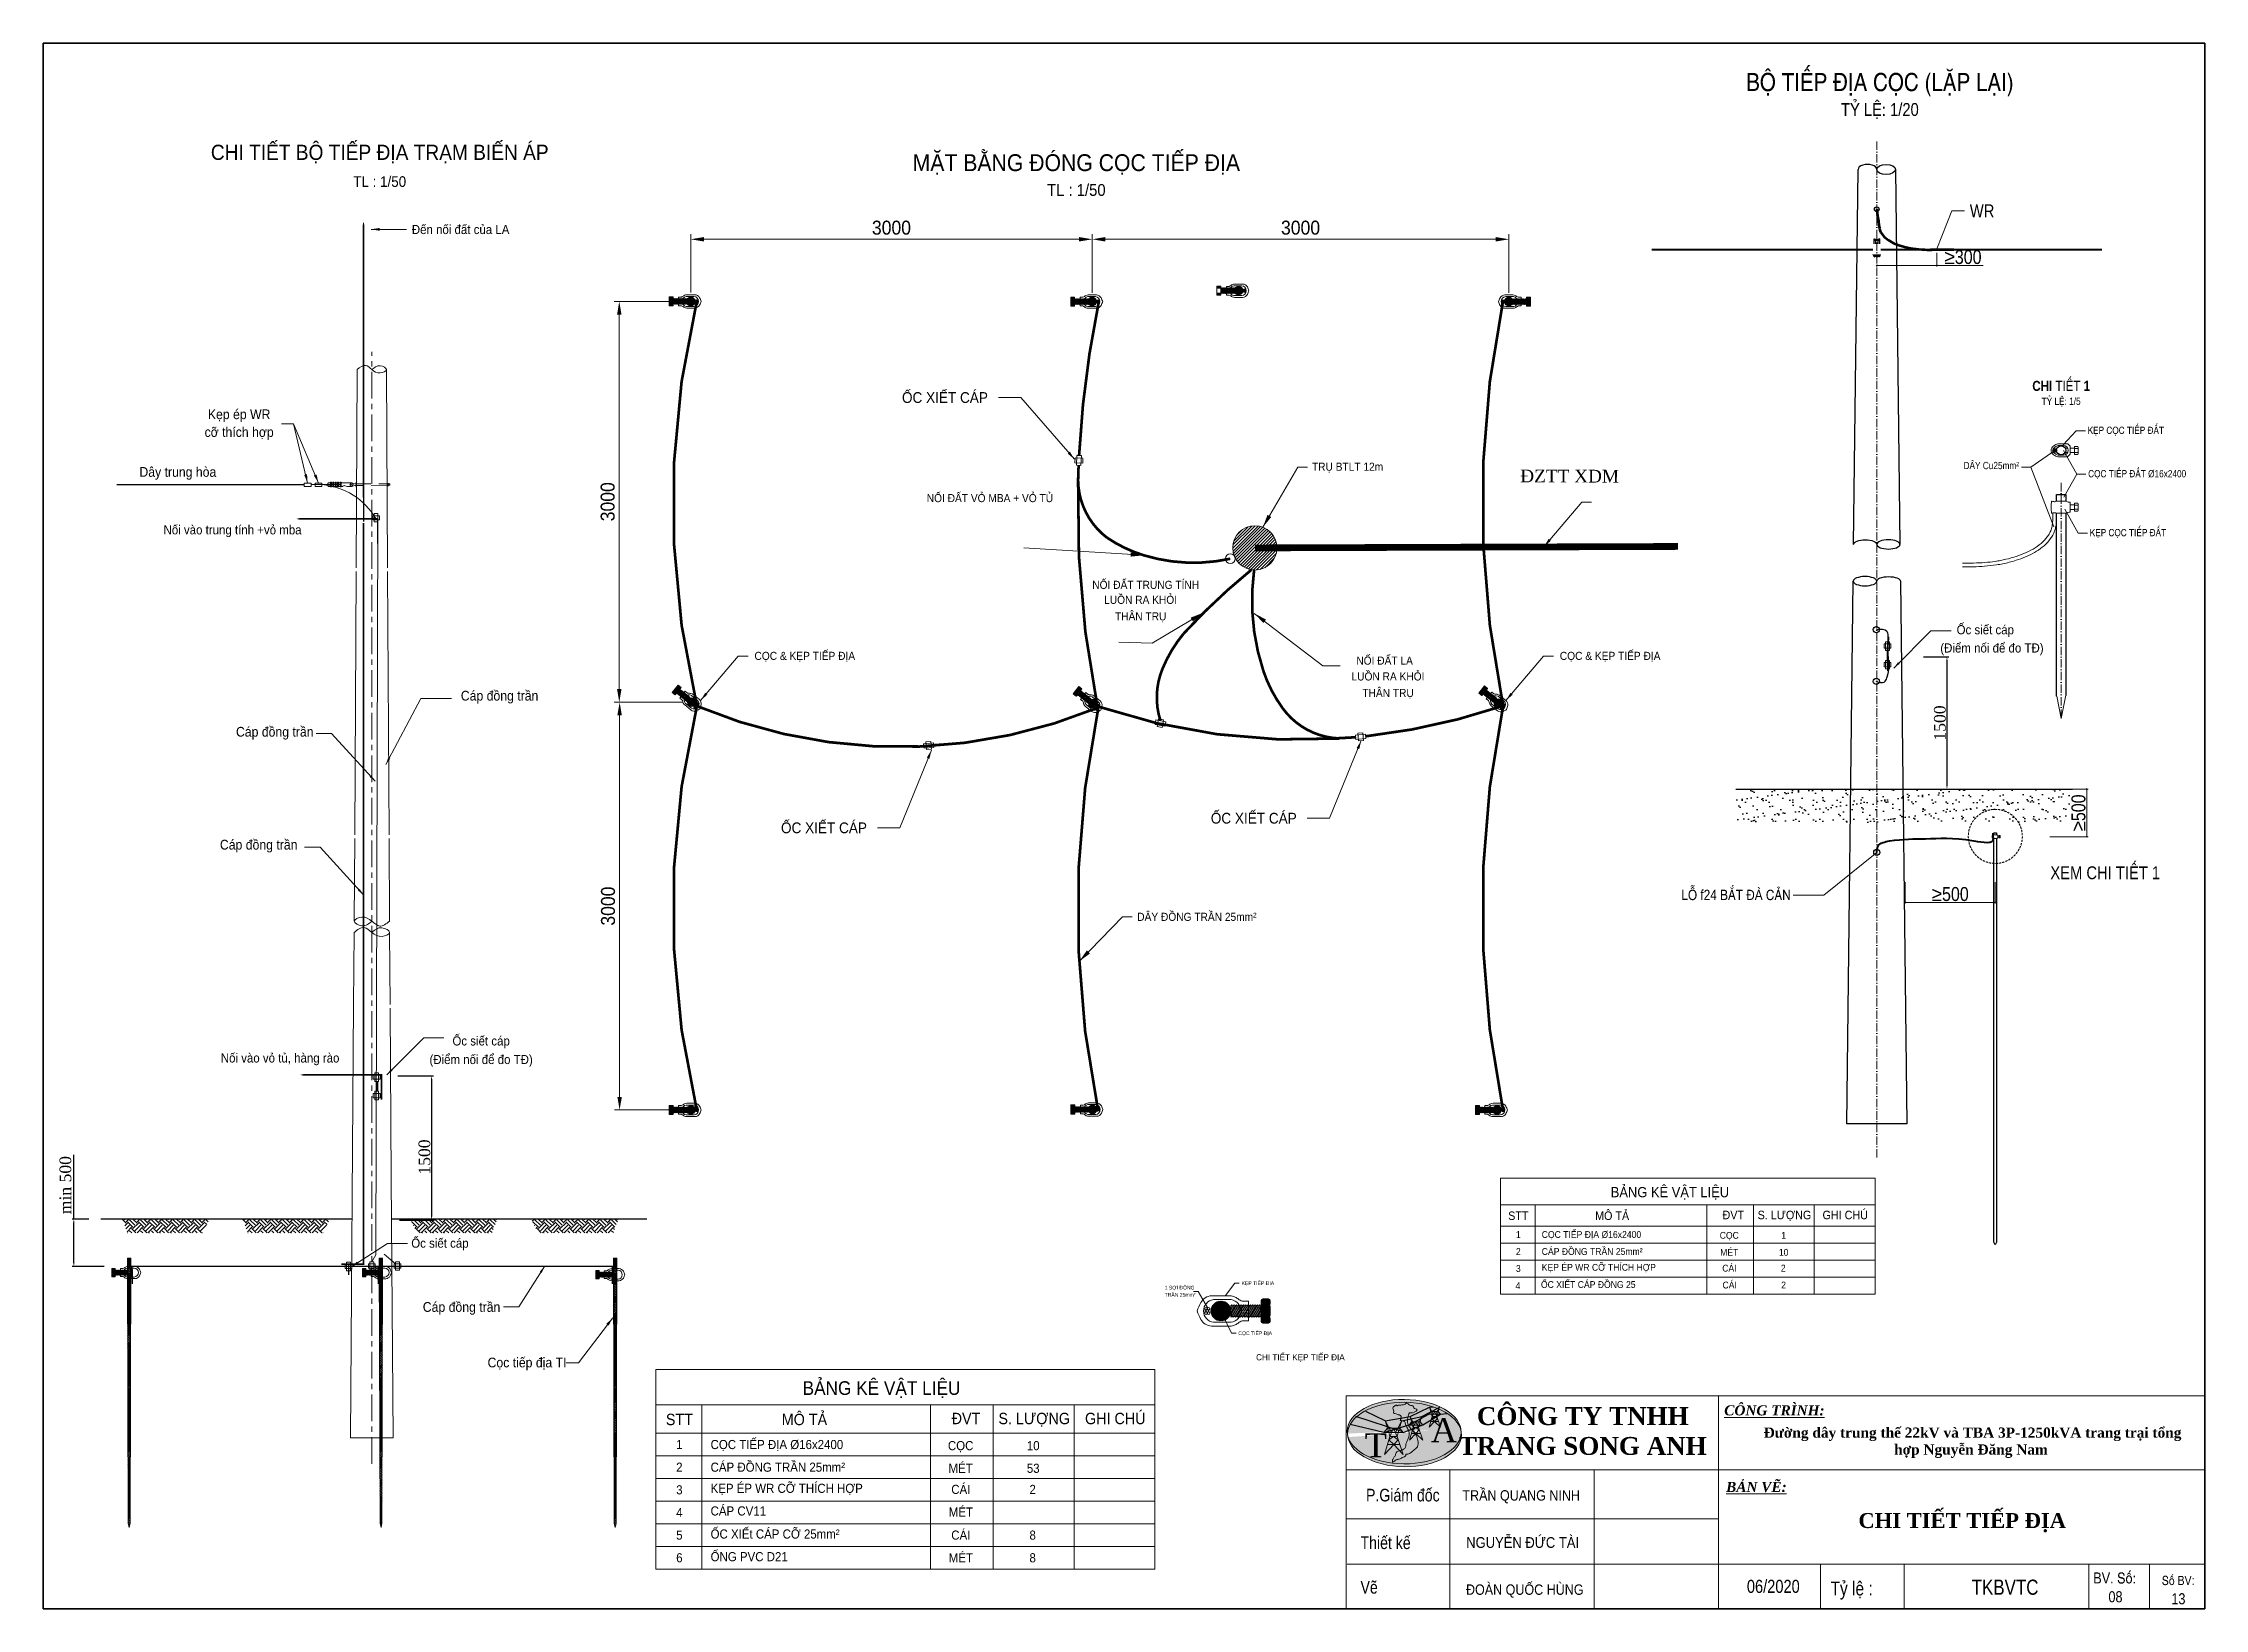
# Model space of a CAD drawing. Header units: millimetres. Extents: x 330554 to 656471, y 11007 to 130943.
# Drawn here: x 481344 to 499895, y 93113 to 106551 of the extents above; entities that cross this region are included whole.
import ezdxf
from ezdxf.enums import TextEntityAlignment as Align

# ---------------------------------------------------------------- set-up
doc = ezdxf.new("R2010")
doc.units = ezdxf.units.MM
doc.header["$LTSCALE"] = 6
for name, pattern in [('ACAD_ISO10W100', [18, 12, -3, 0, -3]), ('CENTER', [50.8, 31.75, -6.35, 6.35, -6.35]), ('DASHED', [19.05, 12.7, -6.35]), ('HIDDEN2', [4.7625, 3.175, -1.5875])]:
    doc.linetypes.add(name, pattern=pattern)
for name, color, linetype, lineweight in [('BOTDIA', 10, 'Continuous', 20), ('Co ban', 3, 'Continuous', 13), ('DDHT_XDM', 4, 'Continuous', 35), ('DIM', 4, 'Continuous', 13), ('Duong day', 5, 'Continuous', 30), ('Duongbao', 5, 'Continuous', 100), ('Duongcoban', 4, 'Continuous', 30), ('Hatch', 250, 'Continuous', 13), ('Khung', 7, 'Continuous', 20), ('Khung ten', 7, 'Continuous', 20), ('Net dam', 1, 'Continuous', 18), ('Netcoban', 4, 'Continuous', 25), ('Netkhuat2', 3, 'HIDDEN2', 15), ('Netlon', 5, 'Continuous', 40), ('netlonkhungten', 32, 'Continuous', 35), ('Nettim', 1, 'ACAD_ISO10W100', 5), ('Netvua', 3, 'Continuous', 20), ('Text', 7, 'Continuous', 13), ('Truc', 6, 'Continuous', 9)]:
    doc.layers.add(name, color=color, linetype=linetype, lineweight=lineweight)
doc.layers.add('Nen', color=7, linetype='Continuous')
doc.styles.add('ktenBCKT_6o$0$VN', font='arial.ttf')
doc.styles.get("Standard").update_dxf_attribs({"font": 'VHELVCN.TTF', "height": 120})
doc.styles.add('Times New Roman', font='times.ttf')
doc.styles.add('VN', font='VHELVEN.TTF')
doc.styles.add('VNI-HELVE', font='VHELVEN.TTF', dxfattribs={"width": 0.9})
doc.styles.add('Vni-helvecondense', font='VHELVCN.TTF')
doc.styles.add('VNI-Time', font='VTIMESN.TTF', dxfattribs={"width": 0.9})
doc.dimstyles.new('D5', dxfattribs={"dimscale": 1.2, "dimtxt": 8, "dimasz": 8, "dimexe": 5, "dimexo": 7, "dimgap": 2.5, "dimtad": 1, "dimtoh": 1, "dimdec": 0, "dimdsep": 46, "dimtxsty": 'VNI-HELVE', "dimcen": 0, "dimclrd": 256, "dimclre": 256, "dimclrt": 7, "dimadec": 0, "dimazin": 0, "dimtfac": 1, "dimtdec": 0, "dimtmove": 0, "dimatfit": 1, "dimfxl": 1, "dimtolj": 1, "dimtzin": 0, "dimlwd": -1, "dimlwe": -1, "dimarcsym": 0})
doc.dimstyles.new('D50', dxfattribs={"dimtxt": 60, "dimasz": 75, "dimexe": 30, "dimexo": 50, "dimgap": 25, "dimtad": 1, "dimdec": 0, "dimdsep": 46, "dimtxsty": 'VNI-HELVE', "dimcen": 0, "dimclrd": 256, "dimclre": 256, "dimclrt": 7, "dimadec": 0, "dimazin": 0, "dimtfac": 1, "dimtdec": 0, "dimtmove": 1, "dimatfit": 3, "dimfxl": 1, "dimtolj": 1, "dimtzin": 0, "dimlwd": -1, "dimlwe": -1, "dimarcsym": 0})
doc.dimstyles.new('ISO-20', dxfattribs={"dimtxt": 35, "dimasz": 10, "dimexe": 10, "dimexo": 20, "dimgap": 10, "dimtad": 1, "dimtoh": 1, "dimdec": 0, "dimrnd": 1, "dimtxsty": 'Standard', "dimblk": 'OBLIQUE', "dimcen": 2.5, "dimclrd": 7, "dimclre": 7, "dimclrt": 7, "dimadec": 0, "dimazin": 0, "dimtfac": 1, "dimtdec": 0, "dimtmove": 0, "dimatfit": 3, "dimfxl": 1, "dimlwd": 0, "dimlwe": 0, "dimarcsym": 0})
doc.dimstyles.new('ISO-25', dxfattribs={"dimtxt": 100, "dimasz": 30, "dimexe": 15, "dimexo": 50, "dimgap": 20, "dimtad": 1, "dimzin": 0, "dimdsep": 46, "dimtxsty": 'Times New Roman', "dimcen": 10, "dimdle": 15, "dimclrd": 256, "dimclre": 256, "dimclrt": 256, "dimadec": 0, "dimazin": 0, "dimtfac": 1, "dimtofl": 0, "dimtmove": 0, "dimatfit": 3, "dimfxl": 15, "dimtolj": 1, "dimtzin": 0, "dimarcsym": 0})
doc.dimstyles.new('ISO-5', dxfattribs={"dimtxt": 6, "dimasz": 15, "dimexe": 15, "dimexo": 15, "dimgap": 10, "dimtad": 1, "dimtoh": 1, "dimdec": 1, "dimlfac": 0.166667, "dimtxsty": 'Standard', "dimcen": 25, "dimclrd": 7, "dimclre": 7, "dimadec": 0, "dimazin": 0, "dimtfac": 1, "dimtdec": 1, "dimtmove": 0, "dimatfit": 3, "dimfxl": 1, "dimlwd": 0, "dimlwe": 0, "dimarcsym": 0})
pattern_1 = [(45, (331660.37, 63897.9), (7e-15, 93.763573), [66.30086, -66.30086]), (45, (331642.79, 63915.48), (7e-15, 93.763573), [66.30086, -66.30086]), (45, (331625.21, 63933.06), (7e-15, 93.763573), [66.30086, -66.30086]), (135, (331625.21, 63944.78), (-93.763573, 7e-15), [66.30086, -66.30086]), (135, (331642.79, 63962.36), (-93.763573, 7e-15), [66.30086, -66.30086]), (135, (331660.37, 63979.944), (-93.763573, 7e-15), [66.30086, -66.30086])]
pattern_2 = [(45, (-1093969.994, -222913.192), (-4.725684058, 4.725684058), [])]

msp = doc.modelspace()

# ---------------------------------------------------------------- texts
for s, insert, char_height, attachment_point in [('{\\fVNI-Helve-Condense|b1|i0|c0|p2;BOÄ TIEÁP ÑÒA COÏC (LAËP LAÏI)\\P\\fVNI-Helve-Condense|b0|i0|c0|p2;\\H0.7143x;TYÛ LEÄ: 1/20}', (497107.297, 106097.168, -2.894), 154.63419, 5), ('{\\fVNI-Helve-Condense|b0|i0|c0|p2;LOÃ f24 BAÉT ÑAØ CAÛN}', (496341.654, 99239.035, -2.894), 88.36239, 6)]:
    msp.add_mtext(s, dxfattribs=dict(insert=insert, char_height=char_height, attachment_point=attachment_point))
at = {"color": 7, "insert": (497843.796, 105167.582, -2.894), "char_height": 110.453, "attachment_point": 1}
msp.add_mtext(' WR', dxfattribs=at)
at = {"layer": 'DDHT_XDM', "insert": (494444.275, 102835.21, -2.894), "char_height": 109.26865, "width": 2639.18, "attachment_point": 5, "rotation": 359.8287288}
msp.add_mtext('{\\fTimes New Roman|b0|i0|c0|p18;ĐZTT XDM }', dxfattribs=at)
at = {"layer": 'Khung ten', "color": 4, "attachment_point": 5, "style": 'VN'}
for s, insert, char_height, width in [(' {\\fTimes New Roman|b1|i0|c0|p18;\\H1.227x;Đường dây trung thế 22kV và TBA 3P-1250kVA trang trại tổng hợp Nguyễn Đăng Nam}', (497888.516, 94537.635), 70.956786, 3606.73585), ('{\\fTimes New Roman|b1|i0|c0|p18;CHI TIẾT TIẾP ĐỊA}', (497813.705, 93850.775), 128.25, 3529.33883)]:
    msp.add_mtext(s, dxfattribs=dict(at, insert=insert, char_height=char_height, width=width))
at = {"layer": 'Nen', "color": 140, "char_height": 100, "attachment_point": 5, "rotation": 90, "style": 'Times New Roman'}
for insert in [(497622.193, 100715.951, -2.894), (484616.511, 96990.254, -2.894)]:
    msp.add_mtext('\\A1;1500', dxfattribs=dict(at, insert=insert))
at = {"layer": 'Netcoban', "color": 7, "char_height": 61.85368}
for s, insert, attachment_point in [('{\\fVNI-Helve-Condense|b0|i0|c0|p2;KEÏP COÏC TIEÁP ÑAÁT}', (498889.968, 103259.233, -2.894), 1), ('DÂY Cu25mm²', (498301.513, 102894.211, -2.894), 9), ('{\\fVNI-Helve-Condense|b0|i0|c0|p2;COÏC TIEÁP ÑAÁT Ø16x2400} ', (498894.934, 102886.745, -2.894), 1), ('{\\fVNI-Helve-Condense|b0|i0|c0|p2;KEÏP COÏC TIEÁP ÑAÁT}', (498908.045, 102380.951, -2.894), 1)]:
    msp.add_mtext(s, dxfattribs=dict(at, insert=insert, attachment_point=attachment_point))
at = {"layer": 'Netvua', "attachment_point": 5}
for s, insert, char_height in [('{\\fVNI-Helve-Condense|b1|i0|c0|p2;CHI TIEÁT 1\\P\\fVNI-Helve-Condense|b0|i0|c0|p2;\\H0.7143x;TYÛ LEÄ: 1/5}', (498663.087, 103542.178, -2.894), 86.59515), ('{\\fVNI-Helve-Condense|b0|i0|c0|p2;XEM CHI TIEÁT 1}', (499040.688, 99429.698, -2.894), 110.45299)]:
    msp.add_mtext(s, dxfattribs=dict(at, insert=insert, char_height=char_height))
at = {"layer": 'Text'}
for s, height, style, width, p in [('CHI TIEÁT BOÄ TIEÁP ÑÒA TRAÏM BIEÁN AÙP', 130.5135, 'VNI-HELVE', 0.9, (484232.179, 105549.15, 0.238)), ('MAËT BAÈNG ÑOÙNG COÏC TIEÁP ÑÒA', 144.71337, 'VNI-HELVE', 0.9, (490210.753, 105453.175, 5.427)), ('TL : 1/50', 91.3594, 'VNI-HELVE', 0.9, (484232.179, 105317.46, 0.238)), ('TL : 1/50', 101.2994, 'VNI-HELVE', 0.9, (490210.753, 105240.49, 5.427)), ('BAÛNG KEÂ VAÄT LIEÄU', 88.09661, 'VNI-HELVE', 0.9, (495305.174, 96644.637, -2.894)), ('STT', 73.4138, 'VNI-HELVE', 0.9, (494004.112, 96449.901, -2.894)), ('MOÂ TAÛ', 73.4138, 'VNI-HELVE', 0.9, (494809.153, 96449.901, -2.894)), ('ÑVT', 73.4138, 'VNI-HELVE', 0.9, (495849.006, 96456.055, -2.894)), ('S. LÖÔÏNG', 73.4138, 'VNI-HELVE', 0.9, (496288.111, 96456.055, -2.894)), ('GHI CHUÙ', 73.4138, 'VNI-HELVE', 0.9, (496809.86, 96456.055, -2.894)), ('1', 58.731, 'VNI-HELVE', 0.9, (494004.112, 96295.831, -2.894)), ('COÏC', 58.7311, 'VNI-HELVE', 0.9, (495814.604, 96288.68, -2.894)), ('1', 58.731, 'VNI-HELVE', 0.9, (496281.663, 96288.68, -2.894)), ('2', 58.731, 'VNI-HELVE', 0.9, (494004.112, 96149.995, -2.894)), ('MEÙT', 58.7311, 'VNI-HELVE', 0.9, (495814.604, 96142.844, -2.894)), ('10', 58.7311, 'VNI-HELVE', 0.9, (496281.663, 96142.844, -2.894)), ('4', 58.731, 'VNI-HELVE', 0.9, (494000.672, 95856.388, -2.894)), ('3', 58.731, 'VNI-HELVE', 0.9, (494004.112, 96004.158, -2.894)), ('CAÙI', 58.7311, 'VNI-HELVE', 0.9, (495815.692, 96006.899, -2.894)), ('CAÙI', 58.7311, 'VNI-HELVE', 0.9, (495818.112, 95862.109, -2.894)), ('2', 58.731, 'VNI-HELVE', 0.9, (496277.971, 96006.899, -2.894)), ('2', 58.731, 'VNI-HELVE', 0.9, (496280.391, 95862.109, -2.894)), ('CHI TIEÁT KEÏP TIEÁP ÑÒA', 52.62304, 'VNI-HELVE', 0.95, (492133.926, 95245.328, -2.894)), ('BAÛNG KEÂ VAÄT LIEÄU', 117.46215, 'VNI-HELVE', 0.9, (488538.739, 94948.37, -2.894)), ('MOÂ TAÛ', 97.8851, 'VNI-HELVE', 0.9, (487877.378, 94688.721, -2.894)), ('GHI CHUÙ', 97.8851, 'VNI-HELVE', 0.9, (490544.987, 94696.927, -2.894)), ('STT', 97.8851, 'VNI-HELVE', 0.9, (486803.99, 94688.721, -2.894)), ('ÑVT', 97.8851, 'VNI-HELVE', 0.9, (489263.848, 94696.927, -2.894)), ('S. LÖÔÏNG', 97.8851, 'VNI-HELVE', 0.9, (489849.322, 94696.927, -2.894)), ('1', 78.308, 'VNI-HELVE', 0.9, (486803.99, 94483.295, -2.894)), ('COÏC', 78.3081, 'VNI-HELVE', 0.9, (489217.979, 94473.76, -2.894)), ('10', 78.3081, 'VNI-HELVE', 0.9, (489840.724, 94473.76, -2.894)), ('2', 78.308, 'VNI-HELVE', 0.9, (486803.99, 94288.846, -2.894)), ('MEÙT', 78.3081, 'VNI-HELVE', 0.9, (489217.979, 94279.312, -2.894)), ('53', 78.3081, 'VNI-HELVE', 0.9, (489840.724, 94279.312, -2.894)), ('3', 78.308, 'VNI-HELVE', 0.9, (486803.99, 94094.398, -2.894)), ('CAÙI', 78.3081, 'VNI-HELVE', 0.9, (489219.429, 94098.052, -2.894)), ('2', 78.308, 'VNI-HELVE', 0.9, (489835.802, 94098.052, -2.894)), ('TRAÀN QUANG NINH', 89.307, 'VNI-Time', 0.9, (494028.8, 94041.147)), ('4', 78.308, 'VNI-HELVE', 0.9, (486803.99, 93899.95, -2.894)), ('MEÙT', 78.3081, 'VNI-HELVE', 0.9, (489219.429, 93903.604, -2.894)), ('5', 78.308, 'VNI-HELVE', 0.9, (486803.99, 93705.501, -2.894)), ('CAÙI', 78.3081, 'VNI-HELVE', 0.9, (489219.429, 93705.634, -2.894)), ('8', 78.308, 'VNI-HELVE', 0.9, (489835.802, 93705.634, -2.894)), ('NGUYEÃN ÑÖÙC TAØI', 92.64545, 'VNI-Time', 0.9, (494041.24, 93635.005)), ('6', 78.308, 'VNI-HELVE', 0.9, (486803.99, 93511.053, -2.894)), ('MEÙT', 78.3081, 'VNI-HELVE', 0.9, (489219.429, 93511.185, -2.894)), ('8', 78.308, 'VNI-HELVE', 0.9, (489835.802, 93511.185, -2.894)), ('ÑOAØN QUOÁC HUØNG', 89.307, 'VNI-Time', 0.9, (494059.507, 93232.359))]:
    msp.add_text(s, height=height, dxfattribs=dict(at, style=style, width=width)).set_placement(p, align=Align.CENTER)
at = {"layer": 'Text', "style": 'VNI-HELVE', "width": 0.9}
for s, height, p in [('Ñeán noái ñaát cuûa LA', 78.3081, (484507.667, 104912.797, -2.894)), ('Daây trung hoøa', 83.52864, (482169.787, 102829.215, 0.238)), ('TRUÏ BTLT 12m', 69.46242, (492233.006, 102881.221)), ('NOÁI ÑAÁT VOÛ MBA + VOÛ TUÛ', 69.46242, (488926.953, 102611.744, -2.894)), ('Noái vaøo trung tính +voû mba', 78.3081, (482376.764, 102334.891)), ('NOÁI ÑAÁT TRUNG TÍNH ', 69.46242, (490347.742, 101867.105, -3.473)), ('LUOÀN RA KHOÛI', 69.46242, (490449.254, 101738.531, -2.894)), ('THAÂN TRUÏ', 69.4624, (490542.265, 101596.673, -2.894)), ('COÏC & KEÏP TIEÁP ÑÒA', 69.46242, (487448.395, 101257.303)), ('NOÁI ÑAÁT LA', 69.46242, (492613.884, 101216.574, -2.894)), ('COÏC & KEÏP TIEÁP ÑÒA', 69.46242, (494360.367, 101257.303)), ('LUOÀN RA KHOÛI', 69.46242, (492572.364, 101080.945, -2.894)), ('THAÂN TRUÏ', 69.4624, (492665.374, 100939.086, -2.894)), ('DAÂY ÑOÀNG TRAÀN 25mm²', 69.46242, (490733.469, 99017.325, 6.946)), ('Noái vaøo voû tuû, haøng raøo', 78.3081, (482868.261, 97801.476, -2.894)), ('COÏC TIEÁP ÑÒA Þ16x2400', 58.73107, (494205.014, 96295.831, -2.894)), ('CAÙP ÑOÀNG TRAÀN 25mm²', 58.73107, (494205.014, 96149.995, -2.894)), ('KEÏP TIEÁP ÑÒA', 31.57383, (491629.108, 95891.953, -2.894)), ('OÁC XIEÁT CAÙP ÑOÀNG 25', 58.73107, (494198.134, 95866.27, -2.894)), ('KEÏP EÙP WR CÔÕ THÍCH HÔÏP', 58.73107, (494205.014, 96014.05, -2.894)), ('TRAÀN 25mm²', 31.57383, (490968.79, 95791.92, -2.894)), ('1 SÔÏI ÑOÀNG', 31.57383, (490968.79, 95853.391, -2.894)), ('COÏC TIEÁP ÑÒA', 31.57383, (491601.26, 95461.568, -2.894)), ('COÏC TIEÁP ÑÒA Þ16x2400', 78.3081, (487071.859, 94483.295, -2.894)), ('CAÙP ÑOÀNG TRAÀN 25mm²', 78.3081, (487071.859, 94288.846, -2.894)), ('KEÏP EÙP WR CÔÕ THÍCH HÔÏP', 78.3081, (487071.859, 94107.587, -2.894)), ('CAÙP CV11', 78.3081, (487071.859, 93913.138, -2.894)), ('OÁC XIEÁt CAÙP CÔÕ 25mm²', 78.3081, (487071.859, 93715.168, -2.894)), ('OÁNG PVC D21', 78.3081, (487071.859, 93520.72, -2.894))]:
    msp.add_text(s, height=height, dxfattribs=at).set_placement(p)
for s, height, p in [('OÁC XIEÁT CAÙP', 92.61656, (489083.122, 103509.514)), ('Keïp eùp WR', 83.52864, (483025.655, 103365.726, -2.894)), ('côõ thích hôïp', 83.52864, (483025.655, 103213.261, -2.894)), ('OÁc sieát caùp', 78.3081, (498012.076, 101516.312, 0.238)), ('(Ñieåm noái ñeå ño TÑ)', 78.3081, (498069.096, 101360.002, 0.238)), ('Caùp ñoàng traàn', 83.52864, (485260.835, 100950.143, -6.027)), ('Caùp ñoàng traàn', 83.52864, (483331.3, 100640.57, -6.027)), ('OÁC XIEÁT CAÙP', 92.61656, (488044.85, 99815.951, -3.473)), ('OÁC XIEÁT CAÙP', 92.61656, (491733.565, 99898.527)), ('Caùp ñoàng traàn', 83.52864, (483193.389, 99671.304, -2.894)), ('OÁc sieát caùp', 78.3081, (485102.335, 97986.924, 0.238)), ('(Ñieåm noái ñeå ño TÑ)', 78.3081, (485102.335, 97827.314, 0.238)), ('OÁc sieát caùp', 78.3081, (484748.984, 96250.943, -2.894)), ('Caùp ñoàng traàn', 83.52864, (484934.548, 95703.172, -2.894)), ('Coïc tieáp ñòa TI', 83.52864, (485496.327, 95226.386, -2.894))]:
    msp.add_text(s, height=height, dxfattribs=at).set_placement(p, align=Align.MIDDLE_CENTER)
at = {"layer": 'Text', "style": 'Vni-helvecondense'}
for s, height, p in [('BV. Soá: ', 94.4965, (498938.717, 93329.607)), (' Soá BV: ', 78.7471, (499501.761, 93316.29))]:
    msp.add_text(s, height=height, dxfattribs=at).set_placement(p)
for s, p in [('08', (499129.196, 93168.345)), ('13', (499669.367, 93151.482))]:
    msp.add_text(s, height=94.4965, dxfattribs=at).set_placement(p, align=Align.CENTER)
at = {"layer": 'Text'}
for s, insert, char_height, width, attachment_point, style in [('{\\fTimes New Roman|b1|i0|c0|p18;CÔNG TY TNHH\\PTRANG SONG ANH}', (494557.503, 94843.22), 153.62398, 2696.10088, 2, 'VN'), ('{\\fTimes New Roman|b1|i1|c0|p18;\\LCÔNG TRÌNH: }', (496201.947, 94815.066), 86.62586, 3781.24616, 5, 'ktenBCKT_6o$0$VN'), ('{\\fArial|b0|i0|c0|p34;\\W0.8;P.\\fArial|b0|i0|c238|p34;G\\fArial|b0|i0|c0|p34;iám\\fArial|b0|i0|c238|p34; đ\\fArial|b0|i0|c0|p34;ốc}', (492696.957, 94087.471), 108.282327, 1208.22578, 4, 'VN'), ('{\\fTimes New Roman|b1|i1|c0|p18;\\LBẢN VẼ: }', (496047.207, 94157.498), 86.62586, 3781.24616, 5, 'ktenBCKT_6o$0$VN'), ('{\\fArial|b0|i0|c238|p34;\\W0.8;Thi\\fArial|b0|i0|c0|p34;ết kế }', (492649.773, 93678.625), 108.28233, 1208.22578, 4, 'VN'), ('{\\fArial|b0|i0|c0|p34;\\W0.8;Vẽ}', (492649.773, 93296.366), 108.28233, 1208.22578, 4, 'VN'), ('{\\W0.8; 06\\fArial|b0|i0|c238|p34;/20\\fArial|b0|i0|c0|p34;20}', (495930.739, 93304.189), 112.33011, 720.70677, 4, 'VN'), ('{\\fArial|b0|i0|c238|p34;\\W0.8;T\\fArial|b0|i0|c0|p34;ỷ lệ : }', (496683.46, 93268.924), 119.11056, 1329.04836, 4, 'VN'), ('{\\W0.8;TKBVTC}', (497895.451, 93296.79), 129.93879, 1208.22578, 4, 'VN')]:
    msp.add_mtext(s, dxfattribs=dict(at, insert=insert, char_height=char_height, width=width, attachment_point=attachment_point, style=style))

# ---------------------------------------------------------------- blocks, each defined once
blk = doc.blocks.new('*D286')
at = {"lineweight": -2, "transparency": 16777216}
for p, q in [((481607, 96458), (481607, 97010)), ((481737, 96458), (481592, 96458)), ((481607, 96081), (481607, 96428)), ((481866, 96051), (481592, 96051))]:
    blk.add_line(p, q, dxfattribs=at)
at = {"transparency": 16777216}
for points in [[(481602, 96428), (481612, 96428), (481607, 96458)], [(481602, 96081), (481612, 96081), (481607, 96051)]]:
    blk.add_solid(points, dxfattribs=at)
at = {"layer": 'Defpoints', "color": 0, "transparency": 16777216}
for p in [(481607, 96458), (481787, 96458), (481916, 96051)]:
    blk.add_point(p, dxfattribs=at)
at = {"transparency": 16777216, "insert": (481535, 96749), "char_height": 100, "attachment_point": 5, "rotation": 90, "style": 'Times New Roman'}
blk.add_mtext('\\A1;min 500', dxfattribs=at)
blk = doc.blocks.new('*D279')
at = {"layer": 'Defpoints', "color": 0, "transparency": 16777216}
for p in [(486901, 104335, 3), (486288, 100894), (486912, 100894, 3)]:
    blk.add_point(p, dxfattribs=at)
at = {"layer": 'DIM', "transparency": 16777216}
for p, q in [((486826, 104335), (486243, 104335)), ((486288, 104222), (486288, 101007)), ((486837, 100894), (486243, 100894))]:
    blk.add_line(p, q, dxfattribs=at)
for points in [[(486269, 104222), (486307, 104222), (486288, 104335)], [(486269, 101007), (486307, 101007), (486288, 100894)]]:
    blk.add_solid(points, dxfattribs=at)
at = {"layer": 'DIM', "color": 7, "transparency": 16777216, "insert": (486189, 102615), "char_height": 270, "attachment_point": 5, "rotation": 90, "style": 'VNI-HELVE'}
blk.add_mtext('\\A1;{\\H0.4444x;3000}', dxfattribs=at)
blk = doc.blocks.new('*D280')
at = {"layer": 'Defpoints', "color": 0, "transparency": 16777216}
for p in [(486912, 100894), (486291, 97394), (486902, 97394, 3)]:
    blk.add_point(p, dxfattribs=at)
at = {"layer": 'DIM', "transparency": 16777216}
for p, q in [((486837, 100894), (486246, 100894)), ((486291, 100782), (486291, 97506)), ((486827, 97394), (486246, 97394))]:
    blk.add_line(p, q, dxfattribs=at)
for points in [[(486272, 100782), (486310, 100782), (486291, 100894)], [(486272, 97506), (486310, 97506), (486291, 97394)]]:
    blk.add_solid(points, dxfattribs=at)
at = {"layer": 'DIM', "color": 7, "transparency": 16777216, "insert": (486192, 99144), "char_height": 270, "attachment_point": 5, "rotation": 90, "style": 'VNI-HELVE'}
blk.add_mtext('\\A1;{\\H0.4444x;3000}', dxfattribs=at)
blk = doc.blocks.new('*D281')
at = {"layer": 'Defpoints', "color": 0, "transparency": 16777216}
for p in [(490347, 104868), (486901, 104335, 3), (490347, 104333, 3)]:
    blk.add_point(p, dxfattribs=at)
at = {"layer": 'DIM', "transparency": 16777216}
for p, q in [((486901, 104410), (486901, 104913)), ((487014, 104868), (490235, 104868)), ((490347, 104408), (490347, 104913))]:
    blk.add_line(p, q, dxfattribs=at)
for points in [[(487014, 104887), (487014, 104849), (486901, 104868)], [(490235, 104887), (490235, 104849), (490347, 104868)]]:
    blk.add_solid(points, dxfattribs=at)
at = {"layer": 'DIM', "color": 7, "transparency": 16777216, "insert": (488624, 104967), "char_height": 270, "attachment_point": 5, "style": 'VNI-HELVE'}
blk.add_mtext('\\A1;{\\H0.4444x;3000}', dxfattribs=at)
blk = doc.blocks.new('*D282')
at = {"layer": 'Defpoints', "color": 0, "transparency": 16777216}
for p in [(493923, 104868), (490347, 104333, 3), (493923, 104333, 3)]:
    blk.add_point(p, dxfattribs=at)
at = {"layer": 'DIM', "transparency": 16777216}
for p, q in [((490347, 104408), (490347, 104913)), ((490460, 104868), (493811, 104868)), ((493923, 104408), (493923, 104913))]:
    blk.add_line(p, q, dxfattribs=at)
for points in [[(490460, 104887), (490460, 104849), (490347, 104868)], [(493811, 104887), (493811, 104849), (493923, 104868)]]:
    blk.add_solid(points, dxfattribs=at)
at = {"layer": 'DIM', "color": 7, "transparency": 16777216, "insert": (492135, 104967), "char_height": 270, "attachment_point": 5, "style": 'VNI-HELVE'}
blk.add_mtext('\\A1;{\\H0.4444x;3000}', dxfattribs=at)
blk = doc.blocks.new('_Oblique')
at = {"color": 0, "lineweight": -2}
blk.add_line((-0.5, -0.5), (0.5, 0.5), dxfattribs=at)
blk = doc.blocks.new('*D283')
at = {"layer": 'Defpoints', "color": 0, "transparency": 16777216}
for p in [(498575, 100148), (498545, 99740), (498884, 99740)]:
    blk.add_point(p, dxfattribs=at)
at = {"layer": 'Netvua', "color": 7, "lineweight": 0, "transparency": 16777216}
for p, q in [((498595, 100148), (498894, 100148)), ((498884, 100148), (498884, 99740)), ((498565, 99740), (498894, 99740))]:
    blk.add_line(p, q, dxfattribs=at)
at = {"layer": 'Netvua', "color": 7, "lineweight": 0, "transparency": 16777216, "xscale": 10, "yscale": 10, "zscale": 10}
for p, rotation in [((498884, 100148), 90), ((498884, 99740), 270)]:
    blk.add_blockref('_Oblique', p, dxfattribs=dict(at, rotation=rotation))
at = {"layer": 'Netvua', "color": 7, "transparency": 16777216, "insert": (498812, 99944), "char_height": 120, "attachment_point": 5, "rotation": 90}
blk.add_mtext('{\\fSymbol|b0|i0|c2|p16;³}500', dxfattribs=at)
blk = doc.blocks.new('*D284')
at = {"layer": 'Defpoints', "color": 0, "transparency": 16777216}
for p in [(497324, 99370), (498097, 99370), (498097, 99176)]:
    blk.add_point(p, dxfattribs=at)
at = {"layer": 'Netvua', "color": 7, "lineweight": 0, "transparency": 16777216}
for p, q in [((497324, 99350), (497324, 99166)), ((498097, 99350), (498097, 99166)), ((497324, 99176), (498097, 99176))]:
    blk.add_line(p, q, dxfattribs=at)
at = {"layer": 'Netvua', "color": 7, "lineweight": 0, "transparency": 16777216, "xscale": 10, "yscale": 10, "zscale": 10, "rotation": 180}
blk.add_blockref('_Oblique', (497324, 99176), dxfattribs=at)
at = {"layer": 'Netvua', "color": 7, "lineweight": 0, "transparency": 16777216, "xscale": 10, "yscale": 10, "zscale": 10}
blk.add_blockref('_Oblique', (498097, 99176), dxfattribs=at)
at = {"layer": 'Netvua', "color": 7, "transparency": 16777216, "insert": (497711, 99247), "char_height": 120, "attachment_point": 5}
blk.add_mtext('{\\fSymbol|b0|i0|c2|p16;³}500', dxfattribs=at)
blk = doc.blocks.new('*D285')
at = {"color": 7, "lineweight": 0, "transparency": 16777216}
for p, q in [((497081, 104649), (497081, 104633)), ((497081, 104643), (497597, 104643)), ((497597, 104751), (497597, 104633)), ((497597, 104643), (497995, 104643))]:
    blk.add_line(p, q, dxfattribs=at)
at = {"layer": 'Defpoints', "color": 0, "transparency": 16777216}
for p in [(497081, 104669), (497597, 104771), (497597, 104643)]:
    blk.add_point(p, dxfattribs=at)
at = {"color": 7, "lineweight": 0, "transparency": 16777216, "xscale": 10, "yscale": 10, "zscale": 10, "rotation": 180}
blk.add_blockref('_Oblique', (497081, 104643), dxfattribs=at)
at = {"color": 7, "lineweight": 0, "transparency": 16777216, "xscale": 10, "yscale": 10, "zscale": 10}
blk.add_blockref('_Oblique', (497597, 104643), dxfattribs=at)
at = {"color": 7, "transparency": 16777216, "insert": (497821, 104715), "char_height": 120, "attachment_point": 5}
blk.add_mtext('{\\fSymbol|b0|i0|c2|p16;³}300', dxfattribs=at)
blk = doc.blocks.new('COTLOGO')
at = {"layer": 'Khung'}
for p, q in [((31209, 146956.8), (31216.6, 146966)), ((31219.3, 146956.8), (31209, 146956.8)), ((31221.5, 146949), (31210.6, 146911.5)), ((31212.1, 146981.8), (31220.3, 146966)), ((31216.6, 146966), (31212.1, 146981.8)), ((31220.3, 146966), (31216.6, 146966)), ((31219.3, 146956.8), (31216.6, 146966)), ((31225, 146956.8), (31219.3, 146956.8)), ((31221.5, 146949), (31219.3, 146956.8)), ((31229.3, 146949), (31219.3, 146941.7)), ((31219.3, 146941.7), (31229.7, 146931.8)), ((31220.3, 146966), (31238.6, 146966.4)), ((31220.3, 146966), (31225, 146956.8)), ((31229.3, 146966.2), (31221.5, 146949)), ((31237.1, 146949), (31221.5, 146949)), ((31225, 146956.8), (31233.6, 146956.8)), ((31237.1, 146949), (31229.3, 146966.2)), ((31239.4, 146942.1), (31229.3, 146949)), ((31229.7, 146931.8), (31239.4, 146942.1)), ((31233.6, 146956.8), (31238.4, 146966.1)), ((31233.6, 146956.8), (31239.3, 146956.8)), ((31239.3, 146956.8), (31237.1, 146949)), ((31249.6, 146911.5), (31237.1, 146949)), ((31238.4, 146966.1), (31246.5, 146981.8)), ((31238.6, 146966.4), (31242.1, 146966.5)), ((31242.1, 146966.5), (31239.3, 146956.8)), ((31249.6, 146956.8), (31239.3, 146956.8)), ((31246.5, 146981.8), (31242.1, 146966.5)), ((31246.5, 146981.8), (31242.1, 146966.5)), ((31242.1, 146966.5), (31249.6, 146956.8)), ((31210.6, 146911.5), (31229.7, 146931.8)), ((31216.5, 146931.8), (31242.8, 146931.8)), ((31229.7, 146931.8), (31249.6, 146911.5))]:
    blk.add_line(p, q, dxfattribs=at)
blk.add_lwpolyline([(31237.1, 146949), (31229.3, 146966.2), (31221.5, 146949)], dxfattribs=at)
blk = doc.blocks.new('LOGOTRANGSONGANH')
at = {"layer": 'Duongcoban'}
h = blk.add_hatch(color=2, dxfattribs=at)
edge = h.paths.add_edge_path()
edge.add_ellipse((31308, 148604), major_axis=(-401, 4), ratio=0.565575, start_angle=-176.7666, end_angle=8.2691)
edge.add_line((30909, 148590), (30910, 148590))
edge.add_ellipse((31311, 148584), major_axis=(-401, 4), ratio=0.565575, start_angle=235.144, end_angle=359.6225, ccw=False)
edge.add_line((31542, 148768), (31555, 148775))
edge.add_line((31555, 148775), (31557, 148777))
edge.add_line((31557, 148777), (31553, 148763))
edge.add_ellipse((31311, 148584), major_axis=(-401, 4), ratio=0.565575, start_angle=188.2691, end_angle=233.3208, ccw=False)
at = {"layer": 'Khung ten'}
h = blk.add_hatch(color=256, dxfattribs=at)
edge = h.paths.add_edge_path()
edge.add_ellipse((31311, 148584), major_axis=(-401, 4), ratio=0.565575, start_angle=188.2691, end_angle=359.6225, ccw=False)
edge.add_ellipse((31308, 148604), major_axis=(-401, 4), ratio=0.565575, start_angle=-176.7666, end_angle=8.2691)
edge.add_line((30909, 148590), (30910, 148590))
h = blk.add_hatch(color=256, dxfattribs=at)
edge = h.paths.add_edge_path()
edge.add_ellipse((31308, 148604), major_axis=(-401, 4), ratio=0.565575, start_angle=8.2691, end_angle=183.2334, ccw=False)
edge.add_ellipse((31311, 148584), major_axis=(-401, 4), ratio=0.565575, start_angle=3.2334, end_angle=188.2691)
h = blk.add_hatch(color=256, dxfattribs=at)
edge = h.paths.add_edge_path()
edge.add_ellipse((31308, 148604), major_axis=(-401, 4), ratio=0.565575, start_angle=8.2691, end_angle=183.2334, ccw=False)
edge.add_ellipse((31311, 148584), major_axis=(-401, 4), ratio=0.565575, start_angle=3.2334, end_angle=188.2691)
at = {"layer": 'Text'}
h = blk.add_hatch(color=256, dxfattribs=at)
h.set_gradient(color1=(0, 0, 255), one_color=1, tint=1)
edge = h.paths.add_edge_path()
edge.add_ellipse((31308, 148604), major_axis=(-401, 4), ratio=0.565575, start_angle=-176.7666, end_angle=8.2691)
edge.add_line((30909, 148590), (30910, 148590))
edge.add_ellipse((31311, 148584), major_axis=(-401, 4), ratio=0.565575, start_angle=235.144, end_angle=359.6225, ccw=False)
edge.add_line((31542, 148768), (31555, 148775))
edge.add_line((31555, 148775), (31557, 148777))
edge.add_line((31557, 148777), (31553, 148763))
edge.add_ellipse((31311, 148584), major_axis=(-401, 4), ratio=0.565575, start_angle=188.2691, end_angle=233.3208, ccw=False)
edge = h.paths.add_edge_path()
edge.add_ellipse((31311, 148584), major_axis=(-401, 4), ratio=0.565575, start_angle=3.2334, end_angle=188.2691)
edge.add_ellipse((31308, 148604), major_axis=(-401, 4), ratio=0.565575, start_angle=8.2691, end_angle=183.2334, ccw=False)
h = blk.add_hatch(color=256, dxfattribs=at)
edge = h.paths.add_edge_path()
edge.add_spline(control_points=[(31280, 148791), (31283, 148792), (31295, 148793), (31313, 148791), (31323, 148811), (31337, 148796), (31351, 148787), (31372, 148791), (31375, 148771), (31386, 148763), (31413, 148762), (31371, 148729), (31344, 148742), (31333, 148703), (31327, 148671), (31343, 148639), (31359, 148619), (31378, 148602), (31396, 148575), (31408, 148541), (31408, 148496), (31375, 148475), (31353, 148453), (31335, 148442), (31319, 148447), (31321, 148427), (31299, 148425), (31285, 148414), (31274, 148411), (31265, 148408), (31255, 148408), (31244, 148401), (31237, 148394), (31223, 148387), (31227, 148398), (31225, 148405), (31230, 148410), (31232, 148422), (31250, 148432), (31247, 148458), (31271, 148468), (31291, 148473), (31321, 148487), (31320, 148524), (31342, 148559), (31349, 148603), (31326, 148635), (31317, 148659), (31308, 148685), (31270, 148679), (31288, 148697), (31288, 148710), (31281, 148722), (31266, 148721), (31255, 148731), (31228, 148731), (31240, 148754), (31223, 148768), (31235, 148782), (31244, 148785), (31248, 148791), (31257, 148793), (31258, 148783), (31263, 148790), (31271, 148791), (31277, 148791), (31280, 148791)], knot_values=[0, 0, 0, 0, 10.773567, 36.453253, 45.467944, 66.304528, 75.394476, 97.72162, 113.438285, 125.691122, 137.561709, 178.241766, 199.70113, 215.454863, 279.050772, 301.404412, 320.192795, 354.292474, 377.700084, 416.933464, 461.046809, 499.368775, 526.36929, 553.493597, 559.326846, 568.25424, 596.840814, 609.577735, 620.601304, 630.959304, 638.68193, 649.840298, 667.688051, 673.556752, 684.49326, 689.149317, 694.14707, 702.739777, 724.96225, 747.389868, 765.56329, 794.088827, 815.415753, 854.767285, 890.123291, 942.363889, 973.99518, 1003.178887, 1022.105113, 1049.27204, 1062.832724, 1076.02929, 1089.833819, 1096.09008, 1116.705884, 1137.436129, 1150.673139, 1174.702872, 1185.098835, 1197.262798, 1201.670622, 1209.468078, 1215.08546, 1219.532908, 1227.492771, 1237.449043, 1237.449043, 1237.449043, 1237.449043], degree=3, periodic=0)
at = {"color": 7}
blk.add_line((31488, 148777), (31513, 148779), dxfattribs=at)
at = {"layer": 'Duongcoban', "color": 2}
for p, q in [((31300, 148602), (30967, 148710)), ((31174, 148681), (31038, 148746)), ((31175, 148681), (31350, 148710)), ((31291, 148681), (31432, 148710)), ((31343, 148651), (31481, 148726)), ((31350, 148710), (31487, 148777)), ((31432, 148710), (31555, 148775)), ((31439, 148651), (31563, 148726)), ((31563, 148726), (31608, 148733)), ((31164, 148597), (30927, 148655)), ((31164, 148597), (31343, 148651)), ((31301, 148597), (31439, 148651))]:
    blk.add_line(p, q, dxfattribs=at)
at = {"layer": 'Text', "extrusion": (0, 0, -1)}
for centre in [(31308, 148604), (31311, 148584)]:
    blk.add_ellipse(centre, major_axis=(-401, 4), ratio=0.565575, dxfattribs=at)
at = {"layer": 'Text'}
blk.add_spline([(31280, 148791), (31291, 148792), (31316, 148798), (31322, 148805), (31340, 148795), (31348, 148790), (31370, 148786), (31377, 148772), (31387, 148764), (31398, 148762), (31366, 148737), (31345, 148736), (31338, 148722), (31335, 148658), (31345, 148638), (31356, 148623), (31379, 148598), (31392, 148579), (31405, 148542), (31401, 148498), (31373, 148472), (31352, 148454), (31327, 148445), (31321, 148445), (31319, 148437), (31295, 148421), (31284, 148414), (31274, 148411), (31264, 148409), (31256, 148407), (31246, 148402), (31232, 148391), (31227, 148389), (31226, 148400), (31226, 148405), (31229, 148409), (31232, 148417), (31246, 148434), (31251, 148456), (31267, 148466), (31294, 148475), (31312, 148486), (31323, 148524), (31337, 148556), (31341, 148608), (31327, 148636), (31316, 148663), (31305, 148679), (31279, 148685), (31286, 148697), (31286, 148710), (31278, 148721), (31272, 148722), (31252, 148729), (31233, 148736), (31235, 148749), (31228, 148772), (31235, 148780), (31245, 148787), (31248, 148790), (31256, 148790), (31259, 148786), (31262, 148788), (31270, 148791), (31280, 148791)], degree=3, dxfattribs=at)
at = {"layer": 'Duongcoban', "color": 2}
for p, xscale, yscale, zscale in [((-74322, -348117), 3.380000000001019, 3.380000000004657, 3.380000000001019), ((-42498, -199049), 2.366000000001804, 2.36600000000908, 2.366000000000713), ((-31811, -149302), 2.028000000002066, 2.028000000005704, 2.028000000000612)]:
    blk.add_blockref('COTLOGO', p, dxfattribs=dict(at, xscale=xscale, yscale=yscale, zscale=zscale))
at = {"layer": 'Text', "char_height": 169, "width": 2273.21, "attachment_point": 1}
for s, insert in [('{\\fTimes New Roman|b0|i0|c0|p18;A}', (31496, 148699)), ('{\\fTimes New Roman|b0|i0|c0|p18;T}', (31031, 148593))]:
    blk.add_mtext(s, dxfattribs=dict(at, insert=insert))

# ---------------------------------------------------------------- dimensions: what is measured, and where the dimension line sits
dim = msp.add_linear_dim(base=(497596.674, 104643.327, -2.894), p1=(497080.656, 104669.011, -2.894), p2=(497596.674, 104770.914, -2.894), text='{\\fSymbol|b0|i0|c2|p16;³}300', dimstyle='ISO-20')
dim.commit()
dim.dimension.update_dxf_attribs({"geometry": '*D285', "text_midpoint": (497821.41, 104643.327, -2.894), "dimtype": 160})
dim = msp.add_linear_dim(base=(481606.861, 96458.209, 0.238), p1=(481916.433, 96050.992, 0.238), p2=(481787.344, 96458.209, 0.238), angle=90, text='min 500', dimstyle='ISO-25')
dim.commit()
dim.dimension.update_dxf_attribs({"geometry": '*D286', "text_midpoint": (481534.734, 96749.017, 0.238)})
at = {"layer": 'DIM'}
for base, p1, p2, picture, middle in [((490347.346, 104867.904, -2.894), (486901.179, 104334.844), (490347.346, 104332.758), '*D281', (488624.263, 104967.069, -2.894)), ((493923.465, 104868.034, -2.894), (490347.346, 104332.758), (493923.465, 104332.758), '*D282', (492135.406, 104967.199, -2.894))]:
    dim = msp.add_linear_dim(base=base, p1=p1, p2=p2, text='{\\H0.4444x;3000}', dimstyle='D50', override={"dimscale": 1.5, "dimtxt": 180}, dxfattribs=at)
    dim.commit()
    dim.dimension.update_dxf_attribs({"geometry": picture, "text_midpoint": middle})
for base, p1, p2, picture, middle in [((486288.125, 100894.162, -2.894), (486901.179, 104334.844), (486911.951, 100894.162), '*D279', (486188.96, 102614.503, -2.894)), ((486291.027, 97393.965, -2.894), (486911.877, 100894.162, -2.894), (486901.769, 97393.965), '*D280', (486191.862, 99144.064, -2.894))]:
    dim = msp.add_linear_dim(base=base, p1=p1, p2=p2, angle=90, text='{\\H0.4444x;3000}', dimstyle='D50', override={"dimscale": 1.5, "dimtxt": 180}, dxfattribs=at)
    dim.commit()
    dim.dimension.update_dxf_attribs({"geometry": picture, "text_midpoint": middle})
at = {"layer": 'Netvua'}
dim = msp.add_linear_dim(base=(498883.729, 99740.496, -2.894), p1=(498575.15, 100148.104, -2.894), p2=(498545.397, 99740.496, -2.894), angle=90, text='{\\fSymbol|b0|i0|c2|p16;³}500', dimstyle='ISO-20', dxfattribs=at)
dim.commit()
dim.dimension.update_dxf_attribs({"geometry": '*D283', "text_midpoint": (498812.449, 99944.3, -2.894)})
dim = msp.add_linear_dim(base=(498097.496, 99175.888, -2.894), p1=(497324.42, 99370.151, -2.894), p2=(498097.496, 99370.151, -2.894), text='{\\fSymbol|b0|i0|c2|p16;³}500', dimstyle='ISO-20', dxfattribs=at)
dim.commit()
dim.dimension.update_dxf_attribs({"geometry": '*D284', "text_midpoint": (497710.958, 99247.168, -2.894)})

# ---------------------------------------------------------------- hatches: boundary and pattern name
h = msp.add_hatch()
h.set_pattern_fill('AR-SAND', color=256, scale=2.577236, style=0)
h.set_pattern_definition([(37.5, (406268.9, -23944.2), (-4.12366, 126.133365), [0, -99.501946, 0, -111.28507, 0, -106.375436]), (7.5, (406268.9, -23944.2), (115.85278, 184.74278), [0, -53.67868, 0, -89.682675, 0, -34.36745]), (327.5, (406188.39, -23944.2), (203.85744, 0.3704), [0, -32.7309, 0, -117.83125, 0, -153.835245]), (317.5, (406188.39, -23944.2), (196.78655, 57.45416), [0, -16.36545, 0, -77.24493, 0, -88.37344])])
h.paths.add_polyline_path([(498760.672, 100148.104), (497318.743, 100148.104), (497320.629, 99865.151), (498760.672, 99865.151)])
h.paths.add_polyline_path([(497318.743, 100148.104), (496842.568, 100148.104), (496840.682, 99865.151), (497320.629, 99865.151)])
h.paths.add_polyline_path([(496842.568, 100148.104), (495869.753, 100148.104), (495869.753, 99865.151), (496840.682, 99865.151)])
at = {"layer": 'Hatch'}
h = msp.add_hatch(dxfattribs=at)
h.set_pattern_fill('LINE', color=256, scale=0.926166, angle=45, style=0)
h.set_pattern_definition([(135, (1190933.7444, -50868.845), (2.079300986, 2.079300986), [])])
h.paths.add_polyline_path([(491417.887, 104466.332), (491451.134, 104466.332), (491451.134, 104446.989), (491417.887, 104446.989)])
h = msp.add_hatch(dxfattribs=at)
h.set_pattern_fill('LINE', color=256, scale=0.926166, angle=45, style=0)
h.set_pattern_definition([(135, (1190516.4813, -50868.845), (2.079300986, 2.079300986), [])])
h.paths.add_polyline_path([(491565.653, 104426.848, -1), (491639.746, 104426.848, -1)])
h = msp.add_hatch(dxfattribs=at)
h.set_pattern_fill('LINE', color=256, scale=0.926166, angle=45, style=0)
h.set_pattern_definition([(135, (1186232.2242, -50960.8487), (2.079300986, 2.079300986), [])])
h.paths.add_polyline_path([(486716.366, 104374.328), (486749.614, 104374.328), (486749.614, 104354.985), (486716.366, 104354.985)])
h = msp.add_hatch(dxfattribs=at)
h.set_pattern_fill('LINE', color=256, scale=0.926166, style=0)
h.set_pattern_definition([(180, (1186232.2242, -50960.8487), (0, 2.940575654), [])])
h.paths.add_polyline_path([(486716.366, 104354.985), (486749.614, 104354.985), (486749.614, 104314.704), (486716.366, 104314.704)])
h = msp.add_hatch(dxfattribs=at)
h.set_pattern_fill('LINE', color=256, scale=0.926166, angle=45, style=0)
h.set_pattern_definition([(225, (1186232.2242, 259630.5376), (2.079300986, -2.079300986), [])])
h.paths.add_polyline_path([(486716.366, 104295.361), (486749.614, 104295.361), (486749.614, 104314.704), (486716.366, 104314.704)])
h = msp.add_hatch(dxfattribs=at)
h.set_pattern_fill('LINE', color=256, scale=0.926166, angle=45, style=0)
h.set_pattern_definition([(135, (1185814.961, -50960.8487), (2.079300986, 2.079300986), [])])
h.paths.add_polyline_path([(486864.133, 104334.844, -1), (486938.226, 104334.844, -1)])
h = msp.add_hatch(dxfattribs=at)
h.set_pattern_fill('LINE', color=256, scale=0.926166, angle=45, style=0)
h.set_pattern_definition([(135, (1189678.3913, -50962.9347), (2.079300986, 2.079300986), [])])
h.paths.add_polyline_path([(490162.534, 104372.242), (490195.781, 104372.242), (490195.781, 104352.899), (490162.534, 104352.899)])
h = msp.add_hatch(dxfattribs=at)
h.set_pattern_fill('LINE', color=256, scale=0.926166, style=0)
h.set_pattern_definition([(180, (1189678.3913, -50962.9347), (0, 2.940575654), [])])
h.paths.add_polyline_path([(490162.534, 104352.899), (490195.781, 104352.899), (490195.781, 104312.618), (490162.534, 104312.618)])
h = msp.add_hatch(dxfattribs=at)
h.set_pattern_fill('LINE', color=256, scale=0.926166, angle=45, style=0)
h.set_pattern_definition([(225, (1189678.3913, 259628.4516), (2.079300986, -2.079300986), [])])
h.paths.add_polyline_path([(490162.534, 104293.275), (490195.781, 104293.275), (490195.781, 104312.618), (490162.534, 104312.618)])
h = msp.add_hatch(dxfattribs=at)
h.set_pattern_fill('LINE', color=256, scale=0.926166, angle=45, style=0)
h.set_pattern_definition([(135, (1189261.1282, -50962.9347), (2.079300986, 2.079300986), [])])
h.paths.add_polyline_path([(490310.3, 104332.758, -1), (490384.393, 104332.758, -1)])
h = msp.add_hatch(dxfattribs=at)
h.set_pattern_fill('LINE', color=256, scale=0.926166, angle=45, style=0)
h.set_pattern_definition([(225, (1190933.7444, 259722.5414), (2.079300986, -2.079300986), [])])
h.paths.add_polyline_path([(491417.887, 104387.365), (491451.134, 104387.365), (491451.134, 104406.708), (491417.887, 104406.708)])
h = msp.add_hatch(dxfattribs=at)
h.set_pattern_fill('LINE', color=256, scale=0.926166, angle=45, style=0)
h.set_pattern_definition([(45, (-204990.3166, -50962.9347), (-2.079300986, 2.079300986), [])])
h.paths.add_polyline_path([(493960.512, 104332.758, 1), (493886.418, 104332.758, 1)])
h = msp.add_hatch(dxfattribs=at)
h.set_pattern_fill('LINE', color=256, scale=0.926166, angle=45, style=0)
h.set_pattern_definition([(45, (-205407.5797, -50962.9347), (-2.079300986, 2.079300986), [])])
h.paths.add_polyline_path([(494108.278, 104372.242), (494075.031, 104372.242), (494075.031, 104352.899), (494108.278, 104352.899)])
h = msp.add_hatch(dxfattribs=at)
h.set_pattern_fill('LINE', color=256, scale=0.926166, style=0)
h.set_pattern_definition([(7e-15, (-205407.5797, -50962.9347), (0, 2.940575654), [])])
h.paths.add_polyline_path([(494108.278, 104352.899), (494075.031, 104352.899), (494075.031, 104312.618), (494108.278, 104312.618)])
h = msp.add_hatch(dxfattribs=at)
h.set_pattern_fill('LINE', color=256, scale=0.926166, angle=45, style=0)
h.set_pattern_definition([(315, (-205407.5797, 259628.4516), (-2.079300986, -2.079300986), [])])
h.paths.add_polyline_path([(494108.278, 104293.275), (494075.031, 104293.275), (494075.031, 104312.618), (494108.278, 104312.618)])
h = msp.add_hatch(dxfattribs=at)
h.set_pattern_fill('LINE', color=256, scale=5.788535, angle=45, style=0)
h.set_pattern_definition([(45, (333052.846, 66706.126), (-12.9956312, 12.9956312), [])])
h.paths.add_polyline_path([(491553.56, 102218.698, 1), (491932.949, 102218.698, 1)])
h = msp.add_hatch(dxfattribs=at)
h.set_pattern_fill('LINE', color=256, scale=0.926166, angle=6.3759978, style=0)
h.set_pattern_definition([(186.37599777, (1130207.3072, -214306.96), (0.326558617, -2.922386806), [])])
h.paths.add_polyline_path([(486742.919, 100978.677), (486768.893, 100957.924), (486780.967, 100973.036), (486754.993, 100993.789)])
h = msp.add_hatch(dxfattribs=at)
h.set_pattern_fill('LINE', color=256, scale=0.926166, angle=-38.6240022, style=0)
h.set_pattern_definition([(141.37599777, (936334.01, -456959.2913), (1.835527716, 2.29735134), [])])
h.paths.add_polyline_path([(486780.136, 101025.259), (486806.111, 101004.505), (486780.967, 100973.036), (486754.993, 100993.789)])
h = msp.add_hatch(dxfattribs=at)
h.set_pattern_fill('LINE', color=256, scale=0.926166, angle=6.3759978, style=0)
h.set_pattern_definition([(96.37599777, (936334.01, -456959.2913), (2.922386806, 0.326558617), [])])
h.paths.add_polyline_path([(486792.21, 101040.37), (486818.185, 101019.617), (486806.111, 101004.505), (486780.136, 101025.259)])
h = msp.add_hatch(dxfattribs=at)
h.set_pattern_fill('LINE', color=256, scale=0.926166, angle=6.3759978, style=0)
h.set_pattern_definition([(96.37599777, (936008.0194, -456698.8328), (2.922386806, 0.326558617), [])])
h.paths.add_polyline_path([(486883.008, 100917.287, -1), (486940.894, 100871.037, -1)])
h = msp.add_hatch(dxfattribs=at)
h.set_pattern_fill('LINE', color=256, scale=0.926166, angle=6.3759978, style=0)
h.set_pattern_definition([(186.37599777, (1133646.5563, -214318.6556), (0.326558617, -2.922386806), [])])
h.paths.add_polyline_path([(490182.168, 100966.982), (490208.143, 100946.228), (490220.217, 100961.34), (490194.242, 100982.093)])
h = msp.add_hatch(dxfattribs=at)
h.set_pattern_fill('LINE', color=256, scale=0.926166, angle=-38.6240022, style=0)
h.set_pattern_definition([(141.37599777, (939773.259, -456970.9868), (1.835527716, 2.29735134), [])])
h.paths.add_polyline_path([(490219.385, 101013.563), (490245.36, 100992.81), (490220.217, 100961.34), (490194.242, 100982.093)])
h = msp.add_hatch(dxfattribs=at)
h.set_pattern_fill('LINE', color=256, scale=0.926166, angle=6.3759978, style=0)
h.set_pattern_definition([(96.37599777, (939773.259, -456970.9868), (2.922386806, 0.326558617), [])])
h.paths.add_polyline_path([(490231.459, 101028.675), (490257.434, 101007.922), (490245.36, 100992.81), (490219.385, 101013.563)])
h = msp.add_hatch(dxfattribs=at)
h.set_pattern_fill('LINE', color=256, scale=0.926166, angle=6.3759978, style=0)
h.set_pattern_definition([(96.37599777, (939447.2686, -456710.5283), (2.922386806, 0.326558617), [])])
h.paths.add_polyline_path([(490322.257, 100905.591, -1), (490380.143, 100859.342, -1)])
h = msp.add_hatch(dxfattribs=at)
h.set_pattern_fill('LINE', color=256, scale=0.926166, angle=6.3759978, style=0)
h.set_pattern_definition([(186.37599777, (1137128.831, -214313.659), (0.326558617, -2.922386806), [])])
h.paths.add_polyline_path([(493664.443, 100971.978), (493690.417, 100951.225), (493702.491, 100966.337), (493676.517, 100987.09)])
h = msp.add_hatch(dxfattribs=at)
h.set_pattern_fill('LINE', color=256, scale=0.926166, angle=-38.6240022, style=0)
h.set_pattern_definition([(141.37599777, (943255.534, -456965.9903), (1.835527716, 2.29735134), [])])
h.paths.add_polyline_path([(493701.66, 101018.56), (493727.635, 100997.806), (493702.491, 100966.337), (493676.517, 100987.09)])
h = msp.add_hatch(dxfattribs=at)
h.set_pattern_fill('LINE', color=256, scale=0.926166, angle=6.3759978, style=0)
h.set_pattern_definition([(96.37599777, (943255.534, -456965.9903), (2.922386806, 0.326558617), [])])
h.paths.add_polyline_path([(493713.734, 101033.671), (493739.709, 101012.918), (493727.635, 100997.806), (493701.66, 101018.56)])
h = msp.add_hatch(dxfattribs=at)
h.set_pattern_fill('LINE', color=256, scale=0.926166, angle=6.3759978, style=0)
h.set_pattern_definition([(96.37599777, (942929.5433, -456705.5318), (2.922386806, 0.326558617), [])])
h.paths.add_polyline_path([(493804.532, 100910.588, -1), (493862.418, 100864.338, -1)])
h = msp.add_hatch(dxfattribs=at)
h.set_pattern_fill('LINE', color=256, scale=0.926166, angle=45, style=0)
h.set_pattern_definition([(135, (1186232.8142, -57901.728), (2.079300986, 2.079300986), [])])
h.paths.add_polyline_path([(486716.956, 97433.448), (486750.204, 97433.448), (486750.204, 97414.105), (486716.956, 97414.105)])
h = msp.add_hatch(dxfattribs=at)
h.set_pattern_fill('LINE', color=256, scale=0.926166, style=0)
h.set_pattern_definition([(180, (1186232.8142, -57901.728), (0, 2.940575654), [])])
h.paths.add_polyline_path([(486716.956, 97414.105), (486750.204, 97414.105), (486750.204, 97373.825), (486716.956, 97373.825)])
h = msp.add_hatch(dxfattribs=at)
h.set_pattern_fill('LINE', color=256, scale=0.926166, angle=45, style=0)
h.set_pattern_definition([(135, (1185815.551, -57901.728), (2.079300986, 2.079300986), [])])
h.paths.add_polyline_path([(486864.723, 97393.965, -1), (486938.816, 97393.965, -1)])
h = msp.add_hatch(dxfattribs=at)
h.set_pattern_fill('LINE', color=256, scale=0.926166, angle=45, style=0)
h.set_pattern_definition([(135, (1189680.5384, -57898.2975), (2.079300986, 2.079300986), [])])
h.paths.add_polyline_path([(490164.681, 97436.879), (490197.928, 97436.879), (490197.928, 97417.536), (490164.681, 97417.536)])
h = msp.add_hatch(dxfattribs=at)
h.set_pattern_fill('LINE', color=256, scale=0.926166, style=0)
h.set_pattern_definition([(180, (1189680.5384, -57898.2975), (0, 2.940575654), [])])
h.paths.add_polyline_path([(490164.681, 97417.536), (490197.928, 97417.536), (490197.928, 97377.255), (490164.681, 97377.255)])
h = msp.add_hatch(dxfattribs=at)
h.set_pattern_fill('LINE', color=256, scale=0.926166, angle=45, style=0)
h.set_pattern_definition([(135, (1189263.2753, -57898.2975), (2.079300986, 2.079300986), [])])
h.paths.add_polyline_path([(490312.447, 97397.396, -1), (490386.54, 97397.396, -1)])
h = msp.add_hatch(dxfattribs=at)
h.set_pattern_fill('LINE', color=256, scale=0.926166, angle=45, style=0)
h.set_pattern_definition([(135, (1193152.1265, -57901.728), (2.079300986, 2.079300986), [])])
h.paths.add_polyline_path([(493636.269, 97433.448), (493669.516, 97433.448), (493669.516, 97414.105), (493636.269, 97414.105)])
h = msp.add_hatch(dxfattribs=at)
h.set_pattern_fill('LINE', color=256, scale=0.926166, style=0)
h.set_pattern_definition([(180, (1193152.1265, -57901.728), (0, 2.940575654), [])])
h.paths.add_polyline_path([(493636.269, 97414.105), (493669.516, 97414.105), (493669.516, 97373.825), (493636.269, 97373.825)])
h = msp.add_hatch(dxfattribs=at)
h.set_pattern_fill('LINE', color=256, scale=0.926166, angle=45, style=0)
h.set_pattern_definition([(135, (1192734.8634, -57901.728), (2.079300986, 2.079300986), [])])
h.paths.add_polyline_path([(493784.035, 97393.965, -1), (493858.128, 97393.965, -1)])
h = msp.add_hatch(dxfattribs=at)
h.set_pattern_fill('LINE', color=256, scale=0.926166, angle=45, style=0)
h.set_pattern_definition([(225, (1186232.8142, 252689.6582), (2.079300986, -2.079300986), [])])
h.paths.add_polyline_path([(486716.956, 97354.482), (486750.204, 97354.482), (486750.204, 97373.825), (486716.956, 97373.825)])
h = msp.add_hatch(dxfattribs=at)
h.set_pattern_fill('LINE', color=256, scale=0.926166, angle=45, style=0)
h.set_pattern_definition([(225, (1189680.5384, 252693.0888), (2.079300986, -2.079300986), [])])
h.paths.add_polyline_path([(490164.681, 97357.912), (490197.928, 97357.912), (490197.928, 97377.255), (490164.681, 97377.255)])
h = msp.add_hatch(dxfattribs=at)
h.set_pattern_fill('LINE', color=256, scale=0.926166, angle=45, style=0)
h.set_pattern_definition([(225, (1193152.1265, 252689.6582), (2.079300986, -2.079300986), [])])
h.paths.add_polyline_path([(493636.269, 97354.482), (493669.516, 97354.482), (493669.516, 97373.825), (493636.269, 97373.825)])
h = msp.add_hatch(dxfattribs=at)
h.set_pattern_fill('EARTH', color=256, scale=10.44108, angle=45, style=0)
h.set_pattern_definition([(45, (330627.34, 63897.9), (7e-15, 93.763573), [66.30086, -66.30086]), (45, (330609.76, 63915.48), (7e-15, 93.763573), [66.30086, -66.30086]), (45, (330592.176, 63933.06), (7e-15, 93.763573), [66.30086, -66.30086]), (135, (330592.176, 63944.78), (-93.763573, 7e-15), [66.30086, -66.30086]), (135, (330609.76, 63962.36), (-93.763573, 7e-15), [66.30086, -66.30086]), (135, (330627.34, 63979.944), (-93.763573, 7e-15), [66.30086, -66.30086])])
h.paths.add_polyline_path([(482771.223, 96458.052), (482023.02, 96458.052), (482066.906, 96338.508), (482711.474, 96338.508)])
h = msp.add_hatch(dxfattribs=at)
h.set_pattern_fill('EARTH', color=256, scale=10.44108, angle=45, style=0)
h.set_pattern_definition(pattern_1)
h.paths.add_polyline_path([(483804.256, 96458.052), (483056.053, 96458.052), (483099.938, 96338.508), (483744.506, 96338.508)])
h = msp.add_hatch(dxfattribs=at)
h.set_pattern_fill('EARTH', color=256, scale=10.44108, angle=45, style=0)
h.set_pattern_definition(pattern_1)
h.paths.add_polyline_path([(484492.118, 96458.052), (485240.321, 96458.052), (485196.435, 96338.508), (484551.867, 96338.508)])
h = msp.add_hatch(dxfattribs=at)
h.set_pattern_fill('EARTH', color=256, scale=10.44108, angle=45, style=0)
h.set_pattern_definition([(45, (332700.44, 63897.9), (7e-15, 93.763573), [66.30086, -66.30086]), (45, (332682.86, 63915.48), (7e-15, 93.763573), [66.30086, -66.30086]), (45, (332665.28, 63933.06), (7e-15, 93.763573), [66.30086, -66.30086]), (135, (332665.28, 63944.78), (-93.763573, 7e-15), [66.30086, -66.30086]), (135, (332682.86, 63962.36), (-93.763573, 7e-15), [66.30086, -66.30086]), (135, (332700.44, 63979.944), (-93.763573, 7e-15), [66.30086, -66.30086])])
h.paths.add_polyline_path([(485532.19, 96458.052), (486280.392, 96458.052), (486236.507, 96338.508), (485591.939, 96338.508)])
h = msp.add_hatch(dxfattribs=at)
h.set_pattern_fill('LINE', color=256, scale=3.132324, angle=45, style=0)
h.set_pattern_definition([(45, (354108.39, 63897.743), (-7.03226794, 7.03226794), [])])
h.paths.add_polyline_path([(482094.935, 96123.057), (482066.674, 96123.057), (482073.029, 93848.583), (482081.063, 93809.136), (482089.098, 93848.583)])
h = msp.add_hatch(dxfattribs=at)
h.set_pattern_fill('LINE', color=256, scale=3.132324, angle=45, style=0)
h.set_pattern_definition([(45, (356270.502, 63897.743), (-7.03226794, 7.03226794), [])])
h.paths.add_polyline_path([(484257.047, 96123.057), (484228.786, 96123.057), (484235.141, 93848.583), (484243.176, 93809.136), (484251.21, 93848.583)])
h = msp.add_hatch(dxfattribs=at)
h.set_pattern_fill('LINE', color=256, scale=3.132324, angle=45, style=0)
h.set_pattern_definition([(45, (358280.323, 63897.743), (-7.03226794, 7.03226794), [])])
h.paths.add_polyline_path([(486266.868, 96123.057), (486238.607, 96123.057), (486244.963, 93848.583), (486252.997, 93809.136), (486261.031, 93848.583)])
h = msp.add_hatch(dxfattribs=at)
h.set_pattern_fill('LINE', color=256, scale=0.841969, angle=45, style=0)
h.set_pattern_definition([(135, (1117856.2007, -45179.4712), (1.890273623, 1.890273623), [])])
h.paths.add_polyline_path([(481932.694, 96034.326), (481962.918, 96034.326), (481962.918, 96016.741), (481932.694, 96016.741)])
h = msp.add_hatch(dxfattribs=at)
h.set_pattern_fill('LINE', color=256, scale=0.841969, style=0)
h.set_pattern_definition([(180, (1117856.2007, -45179.4712), (0, 2.673250595), [])])
h.paths.add_polyline_path([(481932.694, 96016.741), (481962.918, 96016.741), (481962.918, 95980.122), (481932.694, 95980.122)])
h = msp.add_hatch(dxfattribs=at)
h.set_pattern_fill('LINE', color=256, scale=0.841969, angle=45, style=0)
h.set_pattern_definition([(225, (1117856.2007, 237176.3345), (1.890273623, -1.890273623), [])])
h.paths.add_polyline_path([(481932.694, 95962.538), (481962.918, 95962.538), (481962.918, 95980.122), (481932.694, 95980.122)])
h = msp.add_hatch(dxfattribs=at)
h.set_pattern_fill('LINE', color=256, scale=0.841969, angle=45, style=0)
h.set_pattern_definition([(135, (1120007.6, -45179.7615), (1.890273623, 1.890273623), [])])
h.paths.add_polyline_path([(484084.093, 96034.035), (484114.318, 96034.035), (484114.318, 96016.451), (484084.093, 96016.451)])
h = msp.add_hatch(dxfattribs=at)
h.set_pattern_fill('LINE', color=256, scale=0.841969, style=0)
h.set_pattern_definition([(180, (1120007.6, -45179.7615), (0, 2.673250595), [])])
h.paths.add_polyline_path([(484084.093, 96016.451), (484114.318, 96016.451), (484114.318, 95979.832), (484084.093, 95979.832)])
h = msp.add_hatch(dxfattribs=at)
h.set_pattern_fill('LINE', color=256, scale=0.841969, angle=45, style=0)
h.set_pattern_definition([(225, (1120007.6, 237176.0442), (1.890273623, -1.890273623), [])])
h.paths.add_polyline_path([(484084.093, 95962.247), (484114.318, 95962.247), (484114.318, 95979.832), (484084.093, 95979.832)])
h = msp.add_hatch(dxfattribs=at)
h.set_pattern_fill('LINE', color=256, scale=0.841969, angle=45, style=0)
h.set_pattern_definition([(135, (1122009.3183, -45197.583), (1.890273623, 1.890273623), [])])
h.paths.add_polyline_path([(486085.811, 96016.214), (486116.036, 96016.214), (486116.036, 95998.629), (486085.811, 95998.629)])
h = msp.add_hatch(dxfattribs=at)
h.set_pattern_fill('LINE', color=256, scale=0.841969, style=0)
h.set_pattern_definition([(180, (1122009.3183, -45197.583), (0, 2.673250595), [])])
h.paths.add_polyline_path([(486085.811, 95998.629), (486116.036, 95998.629), (486116.036, 95962.01), (486085.811, 95962.01)])
h = msp.add_hatch(dxfattribs=at)
h.set_pattern_fill('LINE', color=256, scale=0.841969, angle=45, style=0)
h.set_pattern_definition([(225, (1122009.3183, 237158.2227), (1.890273623, -1.890273623), [])])
h.paths.add_polyline_path([(486085.811, 95944.426), (486116.036, 95944.426), (486116.036, 95962.01), (486085.811, 95962.01)])
h = msp.add_hatch(dxfattribs=at)
h.set_pattern_fill('LINE', color=256, scale=2.104922, angle=45, style=0)
h.set_pattern_definition([(45, (-1096988.5696, -257275.928), (-4.725684058, 4.725684058), [])])
h.paths.add_polyline_path([(491536.04, 95668.829, 1), (491367.646, 95668.829, 1)])
h = msp.add_hatch(dxfattribs=at)
h.set_pattern_fill('LINE', color=256, scale=2.104922, angle=45, style=0)
h.set_pattern_definition(pattern_2)
h.paths.add_polyline_path([(491875.245, 95756.34, 0.41421356), (491859.458, 95772.127), (491812.097, 95772.127, 0.414213565), (491796.311, 95756.34), (491796.311, 95720.478), (491859.461, 95720.478, 0.414158902), (491875.245, 95736.265)])
h = msp.add_hatch(dxfattribs=at)
h.set_pattern_fill('LINE', color=256, scale=2.104922, style=0)
h.set_pattern_definition([(0, (-1093969.994, -222913.192), (0, 6.683126486), [])])
h.paths.add_polyline_path([(491875.245, 95704.691, 0.414158902), (491859.461, 95720.478), (491796.311, 95720.478), (491796.311, 95617.18), (491859.458, 95617.18, 0.41421356), (491875.245, 95632.966)])
h = msp.add_hatch(dxfattribs=at)
h.set_pattern_fill('LINE', color=256, scale=2.104922, angle=45, style=0)
h.set_pattern_definition(pattern_2)
h.paths.add_polyline_path([(491875.245, 95601.393, 0.414213565), (491859.458, 95617.18), (491796.311, 95617.18), (491796.311, 95581.317, 0.414213565), (491812.097, 95565.53), (491859.458, 95565.53, 0.414213553), (491875.245, 95581.317)])

# ---------------------------------------------------------------- linework, layer by layer
at = {"elevation": -2.894}
msp.add_lwpolyline([(498085.783, 99755.643), (498085.783, 99756.741)], dxfattribs=at)
for centre, radius in [((498597.151, 103056.154, -2.894), 5.27), ((498602.42, 103065.282, -2.894), 5.27), ((498602.42, 103047.027, -2.894), 5.27), ((498607.69, 103056.154, -2.894), 5.27), ((498612.96, 103065.282, -2.894), 5.27), ((498612.96, 103047.027, -2.894), 5.27), ((498618.23, 103056.154, -2.894), 5.27), ((498663.087, 103056.154, -2.894), 39.586)]:
    msp.add_circle(centre, radius)
at = {"layer": 'BOTDIA', "linetype": 'Continuous', "ltscale": 2}
for q in [(498625.976, 100947.097, -2.894), (498702.359, 100955.873, -2.894)]:
    msp.add_line((498663.407, 100754.866, -2.894), q, dxfattribs=at)
at = {"layer": 'Co ban', "linetype": 'DASHED', "ltscale": 1.8}
for p, q in [((484018.451, 102768.118, -2.894), (484295.07, 102768.147, -2.894)), ((484295.132, 102755.927, -2.894), (484018.451, 102755.903, -2.894))]:
    msp.add_line(p, q, dxfattribs=at)
at = {"layer": 'Co ban'}
for p, q in [((484217.283, 102477.645, -2.894), (484198.019, 96151.207, -2.894)), ((484198.019, 96151.207, -2.894), (484164.782, 96091.953, -2.894)), ((484270.333, 96155.581, -2.894), (484367.902, 96074.121, -2.894))]:
    msp.add_line(p, q, dxfattribs=at)
for points, elevation in [([(490267.145, 102988.758), (490200.41, 102991.724), (490198.51, 102948.974), (490265.245, 102946.008)], -3.473), ([(490215.46, 103012.947), (490211.673, 102927.725), (490250.249, 102926.011), (490254.036, 103011.233)], -3.473), ([(483642.823, 102747.228), (483584.512, 102747.228), (483584.512, 102775.089), (483642.823, 102775.089)], -2.894), ([(483736.659, 102747.228), (483678.348, 102747.228), (483678.348, 102775.089), (483736.659, 102775.089)], -2.894), ([(484229.485, 102458.416), (484171.648, 102458.416), (484171.648, 102495.466), (484229.485, 102495.466)], -2.894), ([(484183.851, 102441.746), (484183.851, 102513.544), (484217.283, 102513.544), (484217.283, 102441.746)], -2.894), ([(497200.523, 101357.21), (497142.686, 101357.21), (497142.686, 101394.26), (497200.523, 101394.26)], -2.894), ([(497154.888, 101338.275), (497154.888, 101412.133), (497188.32, 101412.133), (497188.32, 101338.275)], -2.894), ([(497200.523, 101197.736), (497142.686, 101197.736), (497142.686, 101234.786), (497200.523, 101234.786)], -2.894), ([(497154.888, 101181.066), (497154.888, 101252.865), (497188.32, 101252.865), (497188.32, 101181.066)], -2.894), ([(490970.863, 100687.761), (490887.083, 100703.827), (490894.356, 100741.75), (490978.136, 100725.684)], -2.894), ([(490959.311, 100743.644), (490946.73, 100678.038), (490904.703, 100686.098), (490917.284, 100751.704)], -2.894), ([(488962.309, 100557.346), (488968.096, 100490.796), (488925.464, 100487.089), (488919.677, 100553.639)], -3.473), ([(492695.598, 100582.355), (492610.682, 100574.21), (492606.995, 100612.648), (492691.912, 100620.793)], -3.473), ([(492668.795, 100632.734), (492675.173, 100566.238), (492632.576, 100562.152), (492626.198, 100628.648)], -3.473), ([(488988.663, 100506.731), (488903.677, 100499.341), (488900.333, 100537.81), (488985.318, 100545.2)], -3.473), ([(484234.67, 97658.588), (484176.833, 97658.588), (484176.833, 97695.637), (484234.67, 97695.637)], -2.894), ([(484189.035, 97639.652), (484189.035, 97713.51), (484222.467, 97713.51), (484222.467, 97639.652)], -2.894), ([(484234.67, 97499.114), (484176.833, 97499.114), (484176.833, 97536.164), (484234.67, 97536.164)], -2.894), ([(484189.035, 97482.444), (484189.035, 97554.243), (484222.467, 97554.243), (484222.467, 97482.444)], -2.894), ([(483992.465, 96033.058), (483934.628, 96033.058), (483934.628, 96070.107), (483992.465, 96070.107)], -6.027), ([(483946.831, 96014.122), (483946.831, 96087.98), (483980.263, 96087.98), (483980.263, 96014.122)], -6.027), ([(484193.768, 96037.03), (484135.932, 96037.03), (484135.932, 96074.08), (484193.768, 96074.08)], -2.894), ([(484148.134, 96018.095), (484148.134, 96091.953), (484181.566, 96091.953), (484181.566, 96018.095)], -2.894), ([(484413.536, 96037.071), (484355.7, 96037.071), (484355.7, 96074.121), (484413.536, 96074.121)], -2.894), ([(484367.902, 96018.136), (484367.902, 96091.994), (484401.334, 96091.994), (484401.334, 96018.136)], -2.894)]:
    msp.add_lwpolyline(points, close=True, dxfattribs=dict(at, elevation=elevation))
at = {"layer": 'Co ban', "elevation": -2.894}
for points in [[(483992.855, 102746.749, 0.508008624), (483992.909, 102777.875), (483791.904, 102777.996, 0.324322902), (483791.793, 102746.749), (483911.938, 102746.749, 0.168304844), (483921.154, 102751.249, -0.265370327), (483931.749, 102752.486, 0.080151677), (483956.923, 102746.749)], [(483817.803, 102745.493), (483817.803, 102779.853, 1.027733994), (483810.667, 102779.853), (483810.667, 102745.493, 1.027733992), (483817.803, 102745.493)], [(483837.931, 102745.493), (483837.931, 102779.853, 1.027733994), (483830.796, 102779.853), (483830.796, 102745.493, 1.027733992), (483837.931, 102745.493)], [(483859.402, 102745.493), (483859.402, 102779.853, 1.027733994), (483852.267, 102779.853), (483852.267, 102745.493, 1.027733992), (483859.402, 102745.493)], [(483877.92, 102745.493), (483877.92, 102779.853, 1.027733994), (483870.785, 102779.853), (483870.785, 102745.493, 1.027733992), (483877.92, 102745.493)], [(483900.733, 102745.493), (483900.733, 102779.853, 1.027733994), (483893.597, 102779.853), (483893.597, 102745.493, 1.027733992), (483900.733, 102745.493)]]:
    msp.add_lwpolyline(points, format="xyb", close=True, dxfattribs=at)
for points in [[(484018.451, 102768.118), (483996.465, 102774.495)], [(483995.833, 102749.43), (484018.37, 102755.903)], [(484000.655, 102760.066), (484007.269, 102761.848), (484000.737, 102763.742)], [(484296.684, 102768.154), (484319.997, 102768.154), (484319.997, 102755.939), (484296.684, 102755.939)]]:
    msp.add_lwpolyline(points, dxfattribs=at)
for points, const_width in [([(484024.453, 102783.642), (484024.453, 102738.874)], 2.29), ([(484296.3, 102783.654), (484296.3, 102738.885)], 2.29), ([(484301.597, 102775.496), (484301.597, 102748.32)], 12.215)]:
    msp.add_lwpolyline(points, dxfattribs=dict(at, const_width=const_width))
at = {"layer": 'Co ban'}
for radius in [7.891, 4.886]:
    msp.add_circle((483982.755, 102762.126, -2.894), radius, dxfattribs=at)
msp.add_arc((483688.698, 102174.868, -2.894), 588.798, 30.1152164, 85.3277251, dxfattribs=at)
for points in [[(484039.335, 103749.786, -2.894), (484109.075, 103785.005, -2.894), (484164.694, 103749.349, -2.894), (484236.433, 103721.571, -2.894), (484290.052, 103748.912, -2.894), (484235.629, 103782.515, -2.894), (484164.694, 103749.349, -2.894)], [(484316.03, 99015.66, -2.894), (484232.028, 98972.933, -2.894), (484164.812, 99015.748, -2.894), (484078.179, 99049.005, -2.894), (484013.595, 99015.836, -2.894), (484079.362, 98975.494, -2.894), (484164.812, 99015.748, -2.894)], [(484012.857, 98917.816, -2.894), (484097.25, 98960.743, -2.894), (484164.778, 98917.728, -2.894), (484251.815, 98884.316, -2.894), (484316.7, 98917.64, -2.894), (484250.627, 98958.17, -2.894), (484164.778, 98917.728, -2.894)]]:
    msp.add_spline(points, degree=3, dxfattribs=at)
at = {"layer": 'Duong day', "ltscale": 3, "elevation": -6.027}
for points in [[(484093.139, 104167.055, 12.529, 12.529, 0), (484093.036, 104878.852, 66.823, 0, 0), (484093.036, 105019.046, 0, 0, 0)], [(484247.361, 97481.232, 12.529, 12.529, 0), (484247.361, 97695.242, 14.095, 14.095, 0), (483707.56, 97695.242, 75.176, 0, 0), (483549.842, 97695.242, 0, 0, 0)]]:
    msp.add_lwpolyline(points, format="xyseb", dxfattribs=at)
at = {"layer": 'Duong day', "ltscale": 2, "const_width": 23.154}
for points in [[(486953.268, 100867.309, -0.117308238), (486952.654, 104332.758, -5.627853666)], [(490234.287, 103012.111, -0.037833355), (490400.992, 104317.374)], [(493872.581, 100867.309, -0.101766636), (493871.966, 104332.758, -5.627853666)], [(490391.565, 100858.632, -0.056040768), (490226.006, 102795.147, -0.035614051)], [(490225.769, 102790.033, -0.004224011), (490230.322, 102926.896)], [(486953.268, 100856.139, 0.11759671), (486953.268, 97393.965, 5.627853666)], [(490390.306, 100845.128, -0.199495797), (486953.268, 100861.738)], [(490399.46, 100847.461, 0.101766632), (490398.845, 97382.012, 5.627853666)], [(492467.23, 100582.356, -0.096904686), (490396.25, 100857.385, -0.047638755)], [(493869.554, 100861.709, -0.053442984), (492693.755, 100601.574, -0.045917298)], [(493872.581, 100856.139, 0.102040401), (493872.581, 97393.965, 5.627853666)]]:
    msp.add_lwpolyline(points, format="xyb", dxfattribs=at)
at = {"layer": 'Duong day', "ltscale": 3, "const_width": 12.529}
for points, elevation in [([(484093.482, 102443.341), (484093.139, 104167.055)], -6.027), ([(484212.9, 97554.243), (484212.9, 97639.652)], 0.238), ([(483965.851, 95977.319), (483965.851, 96062.729)], 0.238)]:
    msp.add_lwpolyline(points, dxfattribs=dict(at, elevation=elevation))
at = {"layer": 'Duong day', "ltscale": 2, "const_width": 23.154, "elevation": -3.473}
for points in [[(491531.638, 102125.675, -0.129302108), (490789.467, 102155.48, -0.076282544), (490471.333, 102308.529, -0.228568386), (490226.006, 102795.147, -0.228568386)], [(491713.376, 102031.182, 0.036429537), (491131.81, 101483.479, 0.076282544), (490950.141, 101180.774, 0.178095917), (490932.555, 100736.389, 0.228568386)], [(491736.258, 102027.416, 0.1148194), (491817.495, 101158.047, 0.076282544), (491980.084, 100844.681, 0.231702664), (492467.137, 100583.428, 0.228568386)], [(492608.777, 100594.069, -0.015625885), (492463.559, 100586.767, -0.002588427)], [(489043.645, 100529.216, -0.002588427), (488987.067, 100525.09, -0.002588427)]]:
    msp.add_lwpolyline(points, format="xyb", dxfattribs=at)
at = {"layer": 'Duong day', "elevation": -2.894}
for points in [[(483584.512, 102761.159), (481974.69, 102761.159)], [(483900.733, 102762.673), (483642.823, 102761.159)]]:
    msp.add_lwpolyline(points, dxfattribs=at)
at = {"layer": 'Duong day', "ltscale": 3}
msp.add_lwpolyline([(484214.197, 102253.805, 12.529, 12.529, 0), (484214.197, 102467.815, 14.095, 14.095, 0), (483674.396, 102467.815, 75.176, 0, 0), (483516.677, 102467.815, 0, 0, 0)], format="xyseb", dxfattribs=at)
at = {"layer": 'Duong day', "linetype": 'DASHED', "ltscale": 2, "const_width": 12.529}
for points, elevation in [([(484093.036, 102431.727), (484093.036, 96070.579), (483902.647, 96070.579)], 0.238), ([(484228.986, 96051.544), (482106.533, 96051.892), (482108.883, 95899.103)], -2.894), ([(484219.925, 95899.103), (484217.58, 96051.595)], -2.894), ([(484256.864, 96051.595), (486227.715, 96051.595), (486230.06, 95899.103)], -2.894)]:
    msp.add_lwpolyline(points, dxfattribs=dict(at, elevation=elevation))
at = {"layer": 'Duong day', "ltscale": 2, "const_width": 57.885, "elevation": -3.473}
msp.add_lwpolyline([(491743.255, 102218.698), (495373.347, 102231.281)], dxfattribs=at)
at = {"layer": 'Duongbao'}
msp.add_open_spline([(497080.656, 105125.738, -2.894), (497101.637, 104950.399, -2.894), (497164.298, 104822.696, -2.894), (497381.363, 104783.283, -2.894), (497525.55, 104777.704, -2.894), (497552.493, 104777.269, -2.894)], degree=3, knots=[0, 0, 0, 0, 26.523802116, 253.884149177, 308.928437404, 308.928437404, 308.928437404, 308.928437404], dxfattribs=at)
at = {"layer": 'Khung'}
for points in [[(499895.484, 93112.526), (499895.484, 94940.316), (492525.859, 94940.316), (492525.859, 93112.526)], [(493640.254, 94940.316), (499895.484, 94940.316)], [(495720.875, 94940.316), (495720.875, 93112.526)], [(492525.859, 94304.949), (499895.484, 94304.949)], [(493415.756, 93112.526), (493415.756, 94304.949)], [(494655.989, 93112.526), (494655.989, 94304.949)], [(492525.859, 93885.825), (495720.875, 93885.825)], [(492535.104, 93494.785), (499895.484, 93494.785)], [(496596.516, 93494.785), (496596.516, 93112.526)], [(497315.598, 93494.785), (497315.598, 93112.526)], [(498901.053, 93494.785), (498901.053, 93112.526)], [(499422.096, 93494.785), (499422.096, 93112.526)], [(492525.859, 93112.526), (499895.484, 93112.526)]]:
    msp.add_lwpolyline(points, dxfattribs=at)
at = {"layer": 'Nen', "color": 211}
for p, q in [((497480.778, 101283.704, -2.894), (497698.058, 101283.704, -2.894)), ((497683.058, 101253.704, -2.894), (497683.058, 100178.198, -2.894)), ((484388.264, 97687.357, -2.894), (484692.376, 97687.357, -2.894)), ((484677.376, 97657.357, -2.894), (484677.376, 96479.534, -2.894)), ((484402.773, 96449.534, -2.894), (484692.376, 96449.534, -2.894))]:
    msp.add_line(p, q, dxfattribs=at)
at = {"layer": 'Nen'}
for points in [[(497077.608, 101519.292, -2.894), (497166.458, 101505.182, -2.894), (497174.528, 101428.542, -2.894), (497172.508, 101162.332, -2.894)], [(497073.568, 101073.592, -2.894), (497144.238, 101067.542, -2.894), (497167.498, 101103.752, -2.894), (497178.568, 101301.482, -2.894), (497184.628, 101454.762, -2.894)]]:
    msp.add_spline(points, degree=3, dxfattribs=at)
at = {"layer": 'Nen', "color": 211}
for points in [[(497678.058, 101253.704, -2.894), (497688.058, 101253.704, -2.894), (497683.058, 101283.704, -2.894)], [(497678.058, 100178.198, -2.894), (497688.058, 100178.198, -2.894), (497683.058, 100148.198, -2.894)], [(484672.376, 97657.357, -2.894), (484682.376, 97657.357, -2.894), (484677.376, 97687.357, -2.894)], [(484672.376, 96479.534, -2.894), (484682.376, 96479.534, -2.894), (484677.376, 96449.534, -2.894)]]:
    msp.add_solid(points, dxfattribs=at)
at = {"layer": 'Net dam', "elevation": -2.894}
for points in [[(491451.134, 104387.365), (491417.887, 104387.365), (491417.887, 104466.332), (491451.134, 104466.332)], [(491565.653, 104446.953), (491565.653, 104403.352), (491561.645, 104406.93), (491565.653, 104446.953)], [(481962.918, 95962.538), (481932.694, 95962.538), (481932.694, 96034.326), (481962.918, 96034.326)], [(482067.027, 96016.708), (482067.027, 95977.071), (482063.383, 95980.324), (482067.027, 96016.708)], [(484114.318, 95962.247), (484084.093, 95962.247), (484084.093, 96034.035), (484114.318, 96034.035)], [(484218.426, 96016.418), (484218.426, 95976.781), (484214.782, 95980.034), (484218.426, 96016.418)], [(486116.036, 95944.426), (486085.811, 95944.426), (486085.811, 96016.214), (486116.036, 96016.214)], [(486220.144, 95998.597), (486220.144, 95958.959), (486216.501, 95962.212), (486220.144, 95998.597)], [(491536.04, 95714.521), (491536.04, 95615.428), (491545.149, 95623.56), (491536.04, 95714.521)]]:
    msp.add_lwpolyline(points, close=True, dxfattribs=at)
for points in [[(491451.134, 104446.989), (491417.887, 104446.989)], [(491455.842, 104450.252), (491451.134, 104446.989), (491451.134, 104403.261)], [(491451.134, 104403.261), (491451.136, 104403.259), (491455.763, 104406.837), (491459.771, 104446.86), (491455.842, 104450.252)], [(491455.842, 104450.252), (491451.136, 104403.259)], [(491464.674, 104450.345), (491459.78, 104446.953), (491455.772, 104406.93), (491459.968, 104403.352), (491464.595, 104406.93), (491468.603, 104446.953), (491464.674, 104450.345)], [(491464.674, 104450.345), (491459.968, 104403.352)], [(491473.497, 104450.345), (491468.603, 104446.953), (491464.595, 104406.93), (491468.791, 104403.352), (491473.418, 104406.93), (491477.426, 104446.953), (491473.497, 104450.345)], [(491473.497, 104450.345), (491468.791, 104403.352)], [(491482.32, 104450.345), (491477.426, 104446.953), (491473.418, 104406.93), (491477.614, 104403.352), (491482.241, 104406.93), (491486.248, 104446.953), (491482.32, 104450.345)], [(491482.32, 104450.345), (491477.614, 104403.352)], [(491491.142, 104450.345), (491486.248, 104446.953), (491482.241, 104406.93), (491486.437, 104403.352), (491491.063, 104406.93), (491495.071, 104446.953), (491491.142, 104450.345)], [(491491.142, 104450.345), (491486.437, 104403.352)], [(491503.894, 104446.953), (491499.965, 104450.345), (491495.071, 104446.953), (491491.063, 104406.93), (491495.259, 104403.352), (491499.886, 104406.93)], [(491526.354, 104406.93), (491530.55, 104403.352), (491535.177, 104406.93), (491539.185, 104446.953), (491535.256, 104450.345), (491530.362, 104446.953)], [(491535.256, 104450.345), (491530.55, 104403.352)], [(491544.079, 104450.345), (491539.185, 104446.953), (491535.177, 104406.93), (491539.373, 104403.352), (491544, 104406.93), (491548.008, 104446.953), (491544.079, 104450.345)], [(491544.079, 104450.345), (491539.373, 104403.352)], [(491552.901, 104450.345), (491548.008, 104446.953), (491544, 104406.93), (491548.196, 104403.352), (491552.823, 104406.93), (491556.83, 104446.953), (491552.901, 104450.345)], [(491552.901, 104450.345), (491548.196, 104403.352)], [(491561.724, 104450.345), (491556.83, 104446.953), (491552.823, 104406.93), (491557.019, 104403.352), (491561.645, 104406.93), (491565.653, 104446.953), (491561.724, 104450.345)], [(491561.724, 104450.345), (491557.019, 104403.352)], [(491451.134, 104406.708), (491417.887, 104406.708)], [(491498.669, 104437.401), (491495.259, 104403.352)], [(491527.8, 104421.372), (491529.74, 104440.743)], [(484039.335, 103749.786), (484030.706, 102047.166)], [(484298.739, 102047.125), (484290.076, 103749.594)], [(484030.535, 102015.843), (484017.522, 99755.009)], [(484311.976, 99754.967), (484298.911, 102015.801)], [(484017.351, 99723.686), (484013.489, 99016.311)], [(484316.03, 99015.66), (484312.148, 99723.644)], [(484012.857, 98917.816), (484008.463, 98300.318)], [(484320.947, 98300.276), (484316.554, 98917.652)], [(484008.463, 98300.318), (483981.986, 94578.657), (484347.424, 94578.657), (484331.584, 96805.056)], [(484331.584, 96805.056), (484321.17, 98268.953)], [(482066.674, 96123.057), (482094.935, 96123.057), (482089.098, 93848.583), (482081.063, 93809.136), (482073.029, 93848.583), (482066.674, 96123.057)], [(484228.786, 96123.057), (484257.047, 96123.057), (484251.21, 93848.583), (484243.176, 93809.136), (484235.141, 93848.583), (484228.786, 96123.057)], [(486238.607, 96123.057), (486266.868, 96123.057), (486261.031, 93848.583), (486252.997, 93809.136), (486244.963, 93848.583), (486238.607, 96123.057)], [(481962.918, 96016.741), (481932.694, 96016.741)], [(481962.918, 95980.122), (481932.694, 95980.122)], [(481967.198, 96019.707), (481962.918, 96016.741), (481962.918, 95976.988)], [(481962.918, 95976.988), (481962.92, 95976.987), (481967.127, 95980.239), (481970.77, 96016.624), (481967.198, 96019.707)], [(481967.198, 96019.707), (481962.92, 95976.987)], [(481975.228, 96019.792), (481970.779, 96016.708), (481967.135, 95980.324), (481970.95, 95977.071), (481975.156, 95980.324), (481978.799, 96016.708), (481975.228, 96019.792)], [(481975.228, 96019.792), (481970.95, 95977.071)], [(481983.248, 96019.792), (481978.799, 96016.708), (481975.156, 95980.324), (481978.97, 95977.071), (481983.176, 95980.324), (481986.82, 96016.708), (481983.248, 96019.792)], [(481983.248, 96019.792), (481978.97, 95977.071)], [(481991.269, 96019.792), (481986.82, 96016.708), (481983.176, 95980.324), (481986.991, 95977.071), (481991.197, 95980.324), (481994.841, 96016.708), (481991.269, 96019.792)], [(481991.269, 96019.792), (481986.991, 95977.071)], [(481999.29, 96019.792), (481994.841, 96016.708), (481991.197, 95980.324), (481995.012, 95977.071), (481999.218, 95980.324), (482002.861, 96016.708), (481999.29, 96019.792)], [(481999.29, 96019.792), (481995.012, 95977.071)], [(482010.882, 96016.708), (482007.31, 96019.792), (482002.861, 96016.708), (481999.218, 95980.324), (482003.032, 95977.071), (482007.238, 95980.324)], [(482006.132, 96008.025), (482003.032, 95977.071)], [(482031.301, 95980.324), (482035.115, 95977.071), (482039.321, 95980.324), (482042.965, 96016.708), (482039.393, 96019.792), (482034.944, 96016.708)], [(482032.615, 95993.453), (482034.379, 96011.063)], [(482039.393, 96019.792), (482035.115, 95977.071)], [(482047.414, 96019.792), (482042.965, 96016.708), (482039.321, 95980.324), (482043.136, 95977.071), (482047.342, 95980.324), (482050.985, 96016.708), (482047.414, 96019.792)], [(482047.414, 96019.792), (482043.136, 95977.071)], [(482055.434, 96019.792), (482050.985, 96016.708), (482047.342, 95980.324), (482051.156, 95977.071), (482055.363, 95980.324), (482059.006, 96016.708), (482055.434, 96019.792)], [(482055.434, 96019.792), (482051.156, 95977.071)], [(482063.455, 96019.792), (482059.006, 96016.708), (482055.363, 95980.324), (482059.177, 95977.071), (482063.383, 95980.324), (482067.027, 96016.708), (482063.455, 96019.792)], [(482063.455, 96019.792), (482059.177, 95977.071)], [(484114.318, 96016.451), (484084.093, 96016.451)], [(484114.318, 95979.832), (484084.093, 95979.832)], [(484118.598, 96019.417), (484114.318, 96016.451), (484114.318, 95976.698)], [(484114.318, 95976.698), (484114.32, 95976.696), (484118.526, 95979.949), (484122.169, 96016.334), (484118.598, 96019.417)], [(484118.598, 96019.417), (484114.32, 95976.696)], [(484126.627, 96019.502), (484122.178, 96016.418), (484118.534, 95980.034), (484122.349, 95976.781), (484126.555, 95980.034), (484130.198, 96016.418), (484126.627, 96019.502)], [(484126.627, 96019.502), (484122.349, 95976.781)], [(484134.647, 96019.502), (484130.198, 96016.418), (484126.555, 95980.034), (484130.37, 95976.781), (484134.576, 95980.034), (484138.219, 96016.418), (484134.647, 96019.502)], [(484134.647, 96019.502), (484130.37, 95976.781)], [(484142.668, 96019.502), (484138.219, 96016.418), (484134.576, 95980.034), (484138.39, 95976.781), (484142.596, 95980.034), (484146.24, 96016.418), (484142.668, 96019.502)], [(484142.668, 96019.502), (484138.39, 95976.781)], [(484150.689, 96019.502), (484146.24, 96016.418), (484142.596, 95980.034), (484146.411, 95976.781), (484150.617, 95980.034), (484154.261, 96016.418), (484150.689, 96019.502)], [(484150.689, 96019.502), (484146.411, 95976.781)], [(484162.281, 96016.418), (484158.71, 96019.502), (484154.261, 96016.418), (484150.617, 95980.034), (484154.432, 95976.781), (484158.638, 95980.034)], [(484157.531, 96007.734), (484154.432, 95976.781)], [(484182.7, 95980.034), (484186.514, 95976.781), (484190.72, 95980.034), (484194.364, 96016.418), (484190.792, 96019.502), (484186.343, 96016.418)], [(484184.014, 95993.163), (484185.778, 96010.773)], [(484190.792, 96019.502), (484186.514, 95976.781)], [(484198.813, 96019.502), (484194.364, 96016.418), (484190.72, 95980.034), (484194.535, 95976.781), (484198.741, 95980.034), (484202.385, 96016.418), (484198.813, 96019.502)], [(484198.813, 96019.502), (484194.535, 95976.781)], [(484206.834, 96019.502), (484202.385, 96016.418), (484198.741, 95980.034), (484202.556, 95976.781), (484206.762, 95980.034), (484210.405, 96016.418), (484206.834, 96019.502)], [(484206.834, 96019.502), (484202.556, 95976.781)], [(484214.854, 96019.502), (484210.405, 96016.418), (484206.762, 95980.034), (484210.576, 95976.781), (484214.782, 95980.034), (484218.426, 96016.418), (484214.854, 96019.502)], [(484214.854, 96019.502), (484210.576, 95976.781)], [(486116.036, 95998.629), (486085.811, 95998.629)], [(486116.036, 95962.01), (486085.811, 95962.01)], [(486120.316, 96001.596), (486116.036, 95998.629), (486116.036, 95958.877)], [(486116.036, 95958.877), (486116.038, 95958.875), (486120.244, 95962.128), (486123.888, 95998.512), (486120.316, 96001.596)], [(486120.316, 96001.596), (486116.038, 95958.875)], [(486128.345, 96001.68), (486123.896, 95998.597), (486120.253, 95962.212), (486124.067, 95958.959), (486128.273, 95962.212), (486131.917, 95998.597), (486128.345, 96001.68)], [(486128.345, 96001.68), (486124.067, 95958.959)], [(486136.366, 96001.68), (486131.917, 95998.597), (486128.273, 95962.212), (486132.088, 95958.959), (486136.294, 95962.212), (486139.938, 95998.597), (486136.366, 96001.68)], [(486136.366, 96001.68), (486132.088, 95958.959)], [(486144.387, 96001.68), (486139.938, 95998.597), (486136.294, 95962.212), (486140.109, 95958.959), (486144.315, 95962.212), (486147.958, 95998.597), (486144.387, 96001.68)], [(486144.387, 96001.68), (486140.109, 95958.959)], [(486152.407, 96001.68), (486147.958, 95998.597), (486144.315, 95962.212), (486148.129, 95958.959), (486152.335, 95962.212), (486155.979, 95998.597), (486152.407, 96001.68)], [(486152.407, 96001.68), (486148.129, 95958.959)], [(486164, 95998.597), (486160.428, 96001.68), (486155.979, 95998.597), (486152.335, 95962.212), (486156.15, 95958.959), (486160.356, 95962.212)], [(486159.25, 95989.913), (486156.15, 95958.959)], [(486184.418, 95962.212), (486188.233, 95958.959), (486192.439, 95962.212), (486196.082, 95998.597), (486192.511, 96001.68), (486188.062, 95998.597)], [(486185.733, 95975.341), (486187.496, 95992.951)], [(486192.511, 96001.68), (486188.233, 95958.959)], [(486200.531, 96001.68), (486196.082, 95998.597), (486192.439, 95962.212), (486196.253, 95958.959), (486200.46, 95962.212), (486204.103, 95998.597), (486200.531, 96001.68)], [(486200.531, 96001.68), (486196.253, 95958.959)], [(486208.552, 96001.68), (486204.103, 95998.597), (486200.46, 95962.212), (486204.274, 95958.959), (486208.48, 95962.212), (486212.124, 95998.597), (486208.552, 96001.68)], [(486208.552, 96001.68), (486204.274, 95958.959)], [(486216.573, 96001.68), (486212.124, 95998.597), (486208.48, 95962.212), (486212.295, 95958.959), (486216.501, 95962.212), (486220.144, 95998.597), (486216.573, 96001.68)], [(486216.573, 96001.68), (486212.295, 95958.959)], [(491544.969, 95722.23), (491556.092, 95714.521), (491565.2, 95623.56), (491555.664, 95615.428), (491545.149, 95623.56), (491536.04, 95714.521), (491544.969, 95722.23)], [(491544.969, 95722.23), (491555.664, 95615.428)], [(491565.021, 95722.23), (491576.144, 95714.521), (491585.252, 95623.56), (491575.716, 95615.428), (491565.2, 95623.56), (491556.092, 95714.521), (491565.021, 95722.23)], [(491565.021, 95722.23), (491575.716, 95615.428)], [(491585.073, 95722.23), (491596.195, 95714.521), (491605.304, 95623.56), (491595.767, 95615.428), (491585.252, 95623.56), (491576.144, 95714.521), (491585.073, 95722.23)], [(491585.073, 95722.23), (491595.767, 95615.428)], [(491625.355, 95623.56), (491615.819, 95615.428), (491605.304, 95623.56), (491596.195, 95714.521), (491605.124, 95722.23), (491616.247, 95714.521)], [(491605.124, 95722.23), (491615.819, 95615.428)], [(491622.069, 95656.382), (491617.66, 95700.407)], [(491676.402, 95714.521), (491685.331, 95722.23), (491696.454, 95714.521), (491705.562, 95623.56), (491696.026, 95615.428), (491685.511, 95623.56)], [(491688.277, 95692.811), (491696.026, 95615.428)], [(491705.383, 95722.23), (491716.505, 95714.521), (491725.614, 95623.56), (491716.078, 95615.428), (491705.562, 95623.56), (491696.454, 95714.521), (491705.383, 95722.23)], [(491705.383, 95722.23), (491716.078, 95615.428)], [(491725.435, 95722.23), (491736.557, 95714.521), (491745.666, 95623.56), (491736.129, 95615.428), (491725.614, 95623.56), (491716.505, 95714.521), (491725.435, 95722.23)], [(491725.435, 95722.23), (491736.129, 95615.428)], [(491745.486, 95722.23), (491756.609, 95714.521), (491765.717, 95623.56), (491756.181, 95615.428), (491745.666, 95623.56), (491736.557, 95714.521), (491745.486, 95722.23)], [(491745.486, 95722.23), (491756.181, 95615.428)], [(491765.538, 95722.23), (491776.66, 95714.521), (491785.769, 95623.56), (491776.233, 95615.428), (491765.717, 95623.56), (491756.609, 95714.521), (491765.538, 95722.23)], [(491765.538, 95722.23), (491776.233, 95615.428)], [(491796.311, 95615.221), (491796.306, 95615.217), (491785.79, 95623.348), (491776.682, 95714.309), (491785.611, 95722.018)], [(491785.611, 95722.018), (491796.306, 95615.217)], [(491785.611, 95722.018), (491796.311, 95714.603), (491796.311, 95615.221)]]:
    msp.add_lwpolyline(points, dxfattribs=at)
for points in [[(491498.669, 104389.654), (491522.745, 104389.654, -0.076893227), (491536.685, 104381.86, 0.067086284), (491548.719, 104374.678, 0.109258483), (491568.842, 104369.579), (491638.215, 104369.579, 0.268911551), (491678.745, 104395.083, 0.035181457), (491692.376, 104426.848, 0.035181457), (491678.745, 104458.613, 0.268911551), (491638.215, 104484.117), (491568.842, 104484.117, 0.109258483), (491548.719, 104479.018, 0.067086284), (491536.685, 104471.836, -0.076893227), (491522.745, 104464.042), (491498.669, 104464.042)], [(491563.721, 104384.082), (491630.418, 104384.082, 0.89432669), (491630.418, 104469.615), (491563.721, 104469.615, 0.848047465)], [(482006.132, 95964.619), (482028.019, 95964.619, -0.076893227), (482040.692, 95957.533, 0.067086284), (482051.632, 95951.004, 0.109258483), (482069.925, 95946.369), (482132.992, 95946.369, 0.268911551), (482169.837, 95969.554, 0.035181457), (482182.23, 95998.432, 0.035181457), (482169.837, 96027.309, 0.268911551), (482132.992, 96050.494), (482069.925, 96050.494, 0.109258483), (482051.632, 96045.859, 0.067086284), (482040.692, 96039.33, -0.076893227), (482028.019, 96032.244), (482006.132, 96032.244)], [(482065.27, 95959.553), (482125.904, 95959.553, 0.89432669), (482125.904, 96037.31), (482065.27, 96037.31, 0.848047465)], [(484157.531, 95964.329), (484179.418, 95964.329, -0.076893227), (484192.091, 95957.243, 0.067086284), (484203.032, 95950.714, 0.109258483), (484221.325, 95946.079), (484284.391, 95946.079, 0.268911551), (484321.237, 95969.264, 0.035181457), (484333.629, 95998.141, 0.035181457), (484321.237, 96027.019, 0.268911551), (484284.391, 96050.204), (484221.325, 96050.204, 0.109258483), (484203.032, 96045.569, 0.067086284), (484192.091, 96039.04, -0.076893227), (484179.418, 96031.954), (484157.531, 96031.954)], [(484216.67, 95959.263), (484277.303, 95959.263, 0.89432669), (484277.303, 96037.02), (484216.67, 96037.02, 0.848047465)], [(486159.25, 95946.507), (486181.137, 95946.507, -0.076893227), (486193.81, 95939.422, 0.067086284), (486204.75, 95932.893, 0.109258483), (486223.043, 95928.257), (486286.11, 95928.257, 0.268911551), (486322.955, 95951.443, 0.035181457), (486335.347, 95980.32, 0.035181457), (486322.955, 96009.197, 0.268911551), (486286.11, 96032.383), (486223.043, 96032.383, 0.109258483), (486204.75, 96027.747, 0.067086284), (486193.81, 96021.218, -0.076893227), (486181.137, 96014.132), (486159.25, 96014.132)], [(486218.388, 95941.441), (486279.022, 95941.441, 0.89432669), (486279.022, 96019.198), (486218.388, 96019.198, 0.848047465)], [(491688.277, 95584.297), (491633.559, 95584.297, 0.076893227), (491601.877, 95566.583, -0.067086284), (491574.526, 95550.261, -0.109258483), (491528.793, 95538.672), (491371.127, 95538.672, -0.268911551), (491279.013, 95596.635, -0.035181457), (491248.032, 95668.829, -0.035181457), (491279.013, 95741.022, -0.268911551), (491371.127, 95798.986), (491528.793, 95798.986, -0.109258483), (491574.526, 95787.397, -0.067086284), (491601.877, 95771.075, 0.076893227), (491633.559, 95753.36), (491688.277, 95753.36)], [(491540.431, 95571.632), (491388.847, 95571.632, -0.89432669), (491388.847, 95766.025), (491540.431, 95766.025, -0.848047465)], [(491812.097, 95772.127), (491859.458, 95772.127, -0.41421356), (491875.245, 95756.34), (491875.245, 95736.265, -0.414213565), (491859.458, 95720.478), (491796.311, 95720.478), (491796.311, 95756.34, -0.414213565)], [(491796.311, 95617.18), (491859.458, 95617.18, 0.41421356), (491875.245, 95632.966), (491875.245, 95704.691, 0.414213565), (491859.458, 95720.478), (491796.311, 95720.478)], [(491812.097, 95565.53), (491859.458, 95565.53, 0.41421356), (491875.245, 95581.317), (491875.245, 95601.393, 0.414213565), (491859.458, 95617.18), (491796.311, 95617.18), (491796.311, 95581.317, 0.414213565)]]:
    msp.add_lwpolyline(points, format="xyb", close=True, dxfattribs=at)
at = {"layer": 'Net dam', "linetype": 'DASHED', "ltscale": 0.08, "elevation": -2.894}
for points in [[(491499.965, 104450.345), (491498.669, 104437.401)], [(491512.717, 104446.953), (491508.788, 104450.345), (491503.894, 104446.953), (491499.886, 104406.93), (491504.082, 104403.352), (491508.709, 104406.93)], [(491521.539, 104446.953), (491517.61, 104450.345), (491512.717, 104446.953), (491508.709, 104406.93), (491512.905, 104403.352), (491517.532, 104406.93)], [(491529.74, 104440.743), (491530.362, 104446.953), (491526.433, 104450.345), (491521.539, 104446.953), (491517.532, 104406.93), (491521.728, 104403.352), (491526.354, 104406.93), (491527.795, 104421.32)], [(482007.31, 96019.792), (482006.132, 96008.025)], [(482018.903, 96016.708), (482015.331, 96019.792), (482010.882, 96016.708), (482007.238, 95980.324), (482011.053, 95977.071), (482015.259, 95980.324)], [(482026.923, 96016.708), (482023.352, 96019.792), (482018.903, 96016.708), (482015.259, 95980.324), (482019.074, 95977.071), (482023.28, 95980.324)], [(482034.379, 96011.063), (482034.944, 96016.708), (482031.372, 96019.792), (482026.923, 96016.708), (482023.28, 95980.324), (482027.094, 95977.071), (482031.301, 95980.324), (482032.61, 95993.406)], [(484158.71, 96019.502), (484157.531, 96007.734)], [(484170.302, 96016.418), (484166.73, 96019.502), (484162.281, 96016.418), (484158.638, 95980.034), (484162.452, 95976.781), (484166.658, 95980.034)], [(484178.323, 96016.418), (484174.751, 96019.502), (484170.302, 96016.418), (484166.658, 95980.034), (484170.473, 95976.781), (484174.679, 95980.034)], [(484185.778, 96010.773), (484186.343, 96016.418), (484182.772, 96019.502), (484178.323, 96016.418), (484174.679, 95980.034), (484178.494, 95976.781), (484182.7, 95980.034), (484184.01, 95993.115)], [(486160.428, 96001.68), (486159.25, 95989.913)], [(486172.02, 95998.597), (486168.449, 96001.68), (486164, 95998.597), (486160.356, 95962.212), (486164.171, 95958.959), (486168.377, 95962.212)], [(486180.041, 95998.597), (486176.469, 96001.68), (486172.02, 95998.597), (486168.377, 95962.212), (486172.191, 95958.959), (486176.398, 95962.212)], [(486187.496, 95992.951), (486188.062, 95998.597), (486184.49, 96001.68), (486180.041, 95998.597), (486176.398, 95962.212), (486180.212, 95958.959), (486184.418, 95962.212), (486185.728, 95975.294)], [(491617.66, 95700.407), (491616.247, 95714.521), (491625.176, 95722.23), (491636.299, 95714.521), (491645.407, 95623.56), (491635.871, 95615.428), (491625.355, 95623.56), (491622.081, 95656.264)], [(491636.299, 95714.521), (491645.228, 95722.23), (491656.35, 95714.521), (491665.459, 95623.56), (491655.923, 95615.428), (491645.407, 95623.56)], [(491656.35, 95714.521), (491665.279, 95722.23), (491676.402, 95714.521), (491685.511, 95623.56), (491675.974, 95615.428), (491665.459, 95623.56)], [(491685.331, 95722.23), (491688.277, 95692.811)]]:
    msp.add_lwpolyline(points, dxfattribs=at)
at = {"layer": 'Net dam', "linetype": 'DASHED', "ltscale": 0.05, "elevation": -2.894}
for points in [[(491508.788, 104450.345), (491504.082, 104403.352)], [(491517.61, 104450.345), (491512.905, 104403.352)], [(491526.433, 104450.345), (491521.728, 104403.352)], [(482015.331, 96019.792), (482011.053, 95977.071)], [(482023.352, 96019.792), (482019.074, 95977.071)], [(482031.372, 96019.792), (482027.094, 95977.071)], [(484166.73, 96019.502), (484162.452, 95976.781)], [(484174.751, 96019.502), (484170.473, 95976.781)], [(484182.772, 96019.502), (484178.494, 95976.781)], [(486168.449, 96001.68), (486164.171, 95958.959)], [(486176.469, 96001.68), (486172.191, 95958.959)], [(486184.49, 96001.68), (486180.212, 95958.959)], [(491625.176, 95722.23), (491635.871, 95615.428)], [(491645.228, 95722.23), (491655.923, 95615.428)], [(491665.279, 95722.23), (491675.974, 95615.428)]]:
    msp.add_lwpolyline(points, dxfattribs=at)
at = {"layer": 'Net dam'}
for points in [[(486749.614, 104295.361), (486716.366, 104295.361), (486716.366, 104374.328), (486749.614, 104374.328)], [(486864.133, 104354.949), (486864.133, 104311.348), (486860.125, 104314.926), (486864.133, 104354.949)], [(490195.781, 104293.275), (490162.534, 104293.275), (490162.534, 104372.242), (490195.781, 104372.242)], [(490310.3, 104352.863), (490310.3, 104309.262), (490306.292, 104312.84), (490310.3, 104352.863)], [(493960.512, 104352.863), (493960.512, 104309.262), (493964.519, 104312.84), (493960.512, 104352.863)], [(494075.031, 104293.275), (494108.278, 104293.275), (494108.278, 104372.242), (494075.031, 104372.242)], [(486768.893, 100957.924), (486742.919, 100978.677), (486792.21, 101040.37), (486818.185, 101019.617)], [(486895.558, 100932.994), (486868.342, 100898.93), (486867.444, 100904.227), (486895.558, 100932.994)], [(490208.143, 100946.228), (490182.168, 100966.982), (490231.459, 101028.675), (490257.434, 101007.922)], [(490334.807, 100921.298), (490307.591, 100887.235), (490306.693, 100892.532), (490334.807, 100921.298)], [(493690.417, 100951.225), (493664.443, 100971.978), (493713.734, 101033.671), (493739.709, 101012.918)], [(493817.081, 100926.295), (493789.866, 100892.231), (493788.968, 100897.528), (493817.081, 100926.295)], [(486750.204, 97354.482), (486716.956, 97354.482), (486716.956, 97433.448), (486750.204, 97433.448)], [(486864.723, 97414.07), (486864.723, 97370.469), (486860.715, 97374.047), (486864.723, 97414.07)], [(490197.928, 97357.912), (490164.681, 97357.912), (490164.681, 97436.879), (490197.928, 97436.879)], [(490312.447, 97417.5), (490312.447, 97373.899), (490308.439, 97377.477), (490312.447, 97417.5)], [(493669.516, 97354.482), (493636.269, 97354.482), (493636.269, 97433.448), (493669.516, 97433.448)], [(493784.035, 97414.07), (493784.035, 97370.469), (493780.027, 97374.047), (493784.035, 97414.07)]]:
    msp.add_lwpolyline(points, close=True, dxfattribs=at)
for points in [[(486749.614, 104354.985), (486716.366, 104354.985)], [(486749.614, 104314.704), (486716.366, 104314.704)], [(486754.322, 104358.248), (486749.614, 104354.985), (486749.614, 104311.257)], [(486749.614, 104311.257), (486749.616, 104311.255), (486754.243, 104314.833), (486758.251, 104354.856), (486754.322, 104358.248)], [(486754.322, 104358.248), (486749.616, 104311.255)], [(486763.154, 104358.341), (486758.26, 104354.949), (486754.252, 104314.926), (486758.448, 104311.348), (486763.075, 104314.926), (486767.083, 104354.949), (486763.154, 104358.341)], [(486763.154, 104358.341), (486758.448, 104311.348)], [(486771.977, 104358.341), (486767.083, 104354.949), (486763.075, 104314.926), (486767.271, 104311.348), (486771.898, 104314.926), (486775.905, 104354.949), (486771.977, 104358.341)], [(486771.977, 104358.341), (486767.271, 104311.348)], [(486780.799, 104358.341), (486775.905, 104354.949), (486771.898, 104314.926), (486776.094, 104311.348), (486780.72, 104314.926), (486784.728, 104354.949), (486780.799, 104358.341)], [(486780.799, 104358.341), (486776.094, 104311.348)], [(486789.622, 104358.341), (486784.728, 104354.949), (486780.72, 104314.926), (486784.916, 104311.348), (486789.543, 104314.926), (486793.551, 104354.949), (486789.622, 104358.341)], [(486789.622, 104358.341), (486784.916, 104311.348)], [(486802.374, 104354.949), (486798.445, 104358.341), (486793.551, 104354.949), (486789.543, 104314.926), (486793.739, 104311.348), (486798.366, 104314.926)], [(486797.149, 104345.397), (486793.739, 104311.348)], [(486824.834, 104314.926), (486829.03, 104311.348), (486833.657, 104314.926), (486837.665, 104354.949), (486833.736, 104358.341), (486828.842, 104354.949)], [(486826.28, 104329.368), (486828.22, 104348.739)], [(486833.736, 104358.341), (486829.03, 104311.348)], [(486842.558, 104358.341), (486837.665, 104354.949), (486833.657, 104314.926), (486837.853, 104311.348), (486842.48, 104314.926), (486846.487, 104354.949), (486842.558, 104358.341)], [(486842.558, 104358.341), (486837.853, 104311.348)], [(486851.381, 104358.341), (486846.487, 104354.949), (486842.48, 104314.926), (486846.676, 104311.348), (486851.302, 104314.926), (486855.31, 104354.949), (486851.381, 104358.341)], [(486851.381, 104358.341), (486846.676, 104311.348)], [(486860.204, 104358.341), (486855.31, 104354.949), (486851.302, 104314.926), (486855.498, 104311.348), (486860.125, 104314.926), (486864.133, 104354.949), (486860.204, 104358.341)], [(486860.204, 104358.341), (486855.498, 104311.348)], [(490195.781, 104352.899), (490162.534, 104352.899)], [(490195.781, 104312.618), (490162.534, 104312.618)], [(490200.489, 104356.162), (490195.781, 104352.899), (490195.781, 104309.171)], [(490195.781, 104309.171), (490195.783, 104309.169), (490200.41, 104312.747), (490204.418, 104352.77), (490200.489, 104356.162)], [(490200.489, 104356.162), (490195.783, 104309.169)], [(490209.321, 104356.255), (490204.427, 104352.863), (490200.419, 104312.84), (490204.615, 104309.262), (490209.242, 104312.84), (490213.25, 104352.863), (490209.321, 104356.255)], [(490209.321, 104356.255), (490204.615, 104309.262)], [(490218.144, 104356.255), (490213.25, 104352.863), (490209.242, 104312.84), (490213.438, 104309.262), (490218.065, 104312.84), (490222.072, 104352.863), (490218.144, 104356.255)], [(490218.144, 104356.255), (490213.438, 104309.262)], [(490226.966, 104356.255), (490222.072, 104352.863), (490218.065, 104312.84), (490222.261, 104309.262), (490226.887, 104312.84), (490230.895, 104352.863), (490226.966, 104356.255)], [(490226.966, 104356.255), (490222.261, 104309.262)], [(490235.789, 104356.255), (490230.895, 104352.863), (490226.887, 104312.84), (490231.083, 104309.262), (490235.71, 104312.84), (490239.718, 104352.863), (490235.789, 104356.255)], [(490235.789, 104356.255), (490231.083, 104309.262)], [(490248.541, 104352.863), (490244.612, 104356.255), (490239.718, 104352.863), (490235.71, 104312.84), (490239.906, 104309.262), (490244.533, 104312.84)], [(490243.316, 104343.311), (490239.906, 104309.262)], [(490271.001, 104312.84), (490275.197, 104309.262), (490279.824, 104312.84), (490283.832, 104352.863), (490279.903, 104356.255), (490275.009, 104352.863)], [(490272.447, 104327.282), (490274.387, 104346.653)], [(490279.903, 104356.255), (490275.197, 104309.262)], [(490288.726, 104356.255), (490283.832, 104352.863), (490279.824, 104312.84), (490284.02, 104309.262), (490288.647, 104312.84), (490292.654, 104352.863), (490288.726, 104356.255)], [(490288.726, 104356.255), (490284.02, 104309.262)], [(490297.548, 104356.255), (490292.654, 104352.863), (490288.647, 104312.84), (490292.843, 104309.262), (490297.469, 104312.84), (490301.477, 104352.863), (490297.548, 104356.255)], [(490297.548, 104356.255), (490292.843, 104309.262)], [(490306.371, 104356.255), (490301.477, 104352.863), (490297.469, 104312.84), (490301.665, 104309.262), (490306.292, 104312.84), (490310.3, 104352.863), (490306.371, 104356.255)], [(490306.371, 104356.255), (490301.665, 104309.262)], [(493964.441, 104356.255), (493969.334, 104352.863), (493973.342, 104312.84), (493969.146, 104309.262), (493964.519, 104312.84), (493960.512, 104352.863), (493964.441, 104356.255)], [(493964.441, 104356.255), (493969.146, 104309.262)], [(493973.263, 104356.255), (493978.157, 104352.863), (493982.165, 104312.84), (493977.969, 104309.262), (493973.342, 104312.84), (493969.334, 104352.863), (493973.263, 104356.255)], [(493973.263, 104356.255), (493977.969, 104309.262)], [(493982.086, 104356.255), (493986.98, 104352.863), (493990.988, 104312.84), (493986.792, 104309.262), (493982.165, 104312.84), (493978.157, 104352.863), (493982.086, 104356.255)], [(493982.086, 104356.255), (493986.792, 104309.262)], [(493999.81, 104312.84), (493995.614, 104309.262), (493990.988, 104312.84), (493986.98, 104352.863), (493990.909, 104356.255), (493995.803, 104352.863)], [(493990.909, 104356.255), (493995.614, 104309.262)], [(493998.364, 104327.282), (493996.425, 104346.653)], [(494022.271, 104352.863), (494026.2, 104356.255), (494031.094, 104352.863), (494035.101, 104312.84), (494030.905, 104309.262), (494026.279, 104312.84)], [(494027.496, 104343.311), (494030.905, 104309.262)], [(494035.022, 104356.255), (494039.916, 104352.863), (494043.924, 104312.84), (494039.728, 104309.262), (494035.101, 104312.84), (494031.094, 104352.863), (494035.022, 104356.255)], [(494035.022, 104356.255), (494039.728, 104309.262)], [(494043.845, 104356.255), (494048.739, 104352.863), (494052.747, 104312.84), (494048.551, 104309.262), (494043.924, 104312.84), (494039.916, 104352.863), (494043.845, 104356.255)], [(494043.845, 104356.255), (494048.551, 104309.262)], [(494052.668, 104356.255), (494057.562, 104352.863), (494061.57, 104312.84), (494057.374, 104309.262), (494052.747, 104312.84), (494048.739, 104352.863), (494052.668, 104356.255)], [(494052.668, 104356.255), (494057.374, 104309.262)], [(494061.491, 104356.255), (494066.385, 104352.863), (494070.392, 104312.84), (494066.196, 104309.262), (494061.57, 104312.84), (494057.562, 104352.863), (494061.491, 104356.255)], [(494061.491, 104356.255), (494066.196, 104309.262)], [(494075.031, 104309.171), (494075.028, 104309.169), (494070.402, 104312.747), (494066.394, 104352.77), (494070.323, 104356.162)], [(494070.323, 104356.162), (494075.028, 104309.169)], [(494070.323, 104356.162), (494075.031, 104352.899), (494075.031, 104309.171)], [(494075.031, 104352.899), (494108.278, 104352.899)], [(494075.031, 104312.618), (494108.278, 104312.618)], [(486780.967, 100973.036), (486754.993, 100993.789)], [(486811.826, 101004.116), (486806.111, 101004.505), (486778.816, 100970.343)], [(486811.826, 101004.116), (486778.816, 100970.34)], [(486778.816, 100970.343), (486778.816, 100970.34), (486784.664, 100970.247), (486812.778, 100999.014), (486811.826, 101004.116)], [(486806.111, 101004.505), (486780.136, 101025.259)], [(486818.784, 100998.676), (486812.843, 100999.08), (486784.73, 100970.314), (486785.774, 100964.899), (486791.623, 100964.807), (486819.736, 100993.573), (486818.784, 100998.676)], [(486818.784, 100998.676), (486785.774, 100964.899)], [(486825.677, 100993.168), (486819.736, 100993.573), (486791.623, 100964.807), (486792.667, 100959.392), (486798.515, 100959.299), (486826.629, 100988.066), (486825.677, 100993.168)], [(486825.677, 100993.168), (486792.667, 100959.392)], [(486832.57, 100987.661), (486826.629, 100988.066), (486798.515, 100959.299), (486799.56, 100953.885), (486805.408, 100953.792), (486833.522, 100982.559), (486832.57, 100987.661)], [(486832.57, 100987.661), (486799.56, 100953.885)], [(486839.463, 100982.154), (486833.522, 100982.559), (486805.408, 100953.792), (486806.453, 100948.378), (486812.301, 100948.285), (486840.415, 100977.052), (486839.463, 100982.154)], [(486839.463, 100982.154), (486806.453, 100948.378)], [(486847.308, 100971.544), (486846.355, 100976.647), (486840.415, 100977.052), (486812.301, 100948.285), (486813.346, 100942.87), (486819.194, 100942.778)], [(486837.263, 100967.343), (486813.346, 100942.87)], [(486839.872, 100926.256), (486840.917, 100920.842), (486846.765, 100920.749), (486874.879, 100949.515), (486873.927, 100954.618), (486867.986, 100955.023)], [(486873.927, 100954.618), (486840.917, 100920.842)], [(486880.82, 100949.111), (486874.879, 100949.515), (486846.765, 100920.749), (486847.81, 100915.334), (486853.658, 100915.242), (486881.772, 100944.008), (486880.82, 100949.111)], [(486880.82, 100949.111), (486847.81, 100915.334)], [(486850.017, 100936.636), (486863.624, 100950.559)], [(486887.713, 100943.603), (486881.772, 100944.008), (486853.658, 100915.242), (486854.703, 100909.827), (486860.551, 100909.734), (486888.665, 100938.501), (486887.713, 100943.603)], [(486887.713, 100943.603), (486854.703, 100909.827)], [(486894.605, 100938.096), (486888.665, 100938.501), (486860.551, 100909.734), (486861.596, 100904.32), (486867.444, 100904.227), (486895.558, 100932.994), (486894.605, 100938.096)], [(486894.605, 100938.096), (486861.596, 100904.32)], [(490220.217, 100961.34), (490194.242, 100982.093)], [(490251.075, 100992.42), (490245.36, 100992.81), (490218.065, 100958.647)], [(490251.075, 100992.42), (490218.065, 100958.644)], [(490218.065, 100958.647), (490218.065, 100958.644), (490223.913, 100958.551), (490252.027, 100987.318), (490251.075, 100992.42)], [(490245.36, 100992.81), (490219.385, 101013.563)], [(490258.033, 100986.98), (490252.093, 100987.385), (490223.979, 100958.618), (490225.024, 100953.204), (490230.872, 100953.111), (490258.985, 100981.878), (490258.033, 100986.98)], [(490258.033, 100986.98), (490225.024, 100953.204)], [(490264.926, 100981.473), (490258.985, 100981.878), (490230.872, 100953.111), (490231.916, 100947.697), (490237.765, 100947.604), (490265.878, 100976.37), (490264.926, 100981.473)], [(490264.926, 100981.473), (490231.916, 100947.697)], [(490271.819, 100975.966), (490265.878, 100976.37), (490237.765, 100947.604), (490238.809, 100942.189), (490244.657, 100942.097), (490272.771, 100970.863), (490271.819, 100975.966)], [(490271.819, 100975.966), (490238.809, 100942.189)], [(490278.712, 100970.458), (490272.771, 100970.863), (490244.657, 100942.097), (490245.702, 100936.682), (490251.55, 100936.589), (490279.664, 100965.356), (490278.712, 100970.458)], [(490278.712, 100970.458), (490245.702, 100936.682)], [(490286.557, 100959.849), (490285.605, 100964.951), (490279.664, 100965.356), (490251.55, 100936.589), (490252.595, 100931.175), (490258.443, 100931.082)], [(490276.512, 100955.648), (490252.595, 100931.175)], [(490279.122, 100914.561), (490280.166, 100909.146), (490286.014, 100909.053), (490314.128, 100937.82), (490313.176, 100942.922), (490307.235, 100943.327)], [(490313.176, 100942.922), (490280.166, 100909.146)], [(490320.069, 100937.415), (490314.128, 100937.82), (490286.014, 100909.053), (490287.059, 100903.639), (490292.907, 100903.546), (490321.021, 100932.313), (490320.069, 100937.415)], [(490320.069, 100937.415), (490287.059, 100903.639)], [(490289.266, 100924.941), (490302.873, 100938.864)], [(490326.962, 100931.908), (490321.021, 100932.313), (490292.907, 100903.546), (490293.952, 100898.132), (490299.8, 100898.039), (490327.914, 100926.806), (490326.962, 100931.908)], [(490326.962, 100931.908), (490293.952, 100898.132)], [(490333.855, 100926.401), (490327.914, 100926.806), (490299.8, 100898.039), (490300.845, 100892.624), (490306.693, 100892.532), (490334.807, 100921.298), (490333.855, 100926.401)], [(490333.855, 100926.401), (490300.845, 100892.624)], [(493702.491, 100966.337), (493676.517, 100987.09)], [(493733.35, 100997.417), (493727.635, 100997.806), (493700.34, 100963.643)], [(493733.35, 100997.417), (493700.34, 100963.641)], [(493700.34, 100963.643), (493700.34, 100963.641), (493706.188, 100963.548), (493734.302, 100992.315), (493733.35, 100997.417)], [(493727.635, 100997.806), (493701.66, 101018.56)], [(493740.308, 100991.977), (493734.367, 100992.381), (493706.254, 100963.615), (493707.298, 100958.2), (493713.146, 100958.108), (493741.26, 100986.874), (493740.308, 100991.977)], [(493740.308, 100991.977), (493707.298, 100958.2)], [(493747.201, 100986.469), (493741.26, 100986.874), (493713.146, 100958.108), (493714.191, 100952.693), (493720.039, 100952.6), (493748.153, 100981.367), (493747.201, 100986.469)], [(493747.201, 100986.469), (493714.191, 100952.693)], [(493754.094, 100980.962), (493748.153, 100981.367), (493720.039, 100952.6), (493721.084, 100947.186), (493726.932, 100947.093), (493755.046, 100975.86), (493754.094, 100980.962)], [(493754.094, 100980.962), (493721.084, 100947.186)], [(493760.987, 100975.455), (493755.046, 100975.86), (493726.932, 100947.093), (493727.977, 100941.679), (493733.825, 100941.586), (493761.939, 100970.353), (493760.987, 100975.455)], [(493760.987, 100975.455), (493727.977, 100941.679)], [(493768.832, 100964.845), (493767.879, 100969.948), (493761.939, 100970.353), (493733.825, 100941.586), (493734.87, 100936.171), (493740.718, 100936.079)], [(493758.787, 100960.644), (493734.87, 100936.171)], [(493761.396, 100919.557), (493762.441, 100914.143), (493768.289, 100914.05), (493796.403, 100942.816), (493795.451, 100947.919), (493789.51, 100948.324)], [(493795.451, 100947.919), (493762.441, 100914.143)], [(493802.344, 100942.412), (493796.403, 100942.816), (493768.289, 100914.05), (493769.334, 100908.635), (493775.182, 100908.543), (493803.296, 100937.309), (493802.344, 100942.412)], [(493802.344, 100942.412), (493769.334, 100908.635)], [(493771.541, 100929.937), (493785.148, 100943.86)], [(493809.236, 100936.904), (493803.296, 100937.309), (493775.182, 100908.543), (493776.227, 100903.128), (493782.075, 100903.035), (493810.189, 100931.802), (493809.236, 100936.904)], [(493809.236, 100936.904), (493776.227, 100903.128)], [(493816.129, 100931.397), (493810.189, 100931.802), (493782.075, 100903.035), (493783.12, 100897.621), (493788.968, 100897.528), (493817.081, 100926.295), (493816.129, 100931.397)], [(493816.129, 100931.397), (493783.12, 100897.621)], [(486750.204, 97414.105), (486716.956, 97414.105)], [(486754.912, 97417.368), (486750.204, 97414.105), (486750.204, 97370.378)], [(486750.204, 97370.378), (486750.206, 97370.376), (486754.833, 97373.954), (486758.84, 97413.977), (486754.912, 97417.368)], [(486754.912, 97417.368), (486750.206, 97370.376)], [(486763.744, 97417.461), (486758.85, 97414.07), (486754.842, 97374.047), (486759.038, 97370.469), (486763.665, 97374.047), (486767.673, 97414.07), (486763.744, 97417.461)], [(486763.744, 97417.461), (486759.038, 97370.469)], [(486772.566, 97417.461), (486767.673, 97414.07), (486763.665, 97374.047), (486767.861, 97370.469), (486772.488, 97374.047), (486776.495, 97414.07), (486772.566, 97417.461)], [(486772.566, 97417.461), (486767.861, 97370.469)], [(486781.389, 97417.461), (486776.495, 97414.07), (486772.488, 97374.047), (486776.684, 97370.469), (486781.31, 97374.047), (486785.318, 97414.07), (486781.389, 97417.461)], [(486781.389, 97417.461), (486776.684, 97370.469)], [(486790.212, 97417.461), (486785.318, 97414.07), (486781.31, 97374.047), (486785.506, 97370.469), (486790.133, 97374.047), (486794.141, 97414.07), (486790.212, 97417.461)], [(486790.212, 97417.461), (486785.506, 97370.469)], [(486802.964, 97414.07), (486799.035, 97417.461), (486794.141, 97414.07), (486790.133, 97374.047), (486794.329, 97370.469), (486798.956, 97374.047)], [(486797.739, 97404.517), (486794.329, 97370.469)], [(486825.424, 97374.047), (486829.62, 97370.469), (486834.247, 97374.047), (486838.255, 97414.07), (486834.326, 97417.461), (486829.432, 97414.07)], [(486826.87, 97388.488), (486828.81, 97407.859)], [(486834.326, 97417.461), (486829.62, 97370.469)], [(486843.148, 97417.461), (486838.255, 97414.07), (486834.247, 97374.047), (486838.443, 97370.469), (486843.069, 97374.047), (486847.077, 97414.07), (486843.148, 97417.461)], [(486843.148, 97417.461), (486838.443, 97370.469)], [(486851.971, 97417.461), (486847.077, 97414.07), (486843.069, 97374.047), (486847.265, 97370.469), (486851.892, 97374.047), (486855.9, 97414.07), (486851.971, 97417.461)], [(486851.971, 97417.461), (486847.265, 97370.469)], [(486860.794, 97417.461), (486855.9, 97414.07), (486851.892, 97374.047), (486856.088, 97370.469), (486860.715, 97374.047), (486864.723, 97414.07), (486860.794, 97417.461)], [(486860.794, 97417.461), (486856.088, 97370.469)], [(490197.928, 97417.536), (490164.681, 97417.536)], [(490202.636, 97420.799), (490197.928, 97417.536), (490197.928, 97373.808)], [(490197.928, 97373.808), (490197.93, 97373.806), (490202.557, 97377.384), (490206.565, 97417.407), (490202.636, 97420.799)], [(490202.636, 97420.799), (490197.93, 97373.806)], [(490211.468, 97420.892), (490206.574, 97417.5), (490202.566, 97377.477), (490206.762, 97373.899), (490211.389, 97377.477), (490215.397, 97417.5), (490211.468, 97420.892)], [(490211.468, 97420.892), (490206.762, 97373.899)], [(490220.291, 97420.892), (490215.397, 97417.5), (490211.389, 97377.477), (490215.585, 97373.899), (490220.212, 97377.477), (490224.22, 97417.5), (490220.291, 97420.892)], [(490220.291, 97420.892), (490215.585, 97373.899)], [(490229.113, 97420.892), (490224.22, 97417.5), (490220.212, 97377.477), (490224.408, 97373.899), (490229.035, 97377.477), (490233.042, 97417.5), (490229.113, 97420.892)], [(490229.113, 97420.892), (490224.408, 97373.899)], [(490237.936, 97420.892), (490233.042, 97417.5), (490229.035, 97377.477), (490233.231, 97373.899), (490237.857, 97377.477), (490241.865, 97417.5), (490237.936, 97420.892)], [(490237.936, 97420.892), (490233.231, 97373.899)], [(490250.688, 97417.5), (490246.759, 97420.892), (490241.865, 97417.5), (490237.857, 97377.477), (490242.053, 97373.899), (490246.68, 97377.477)], [(490245.463, 97407.948), (490242.053, 97373.899)], [(490273.148, 97377.477), (490277.344, 97373.899), (490281.971, 97377.477), (490285.979, 97417.5), (490282.05, 97420.892), (490277.156, 97417.5)], [(490274.594, 97391.919), (490276.534, 97411.29)], [(490282.05, 97420.892), (490277.344, 97373.899)], [(490290.873, 97420.892), (490285.979, 97417.5), (490281.971, 97377.477), (490286.167, 97373.899), (490290.794, 97377.477), (490294.802, 97417.5), (490290.873, 97420.892)], [(490290.873, 97420.892), (490286.167, 97373.899)], [(490299.695, 97420.892), (490294.802, 97417.5), (490290.794, 97377.477), (490294.99, 97373.899), (490299.616, 97377.477), (490303.624, 97417.5), (490299.695, 97420.892)], [(490299.695, 97420.892), (490294.99, 97373.899)], [(490308.518, 97420.892), (490303.624, 97417.5), (490299.616, 97377.477), (490303.812, 97373.899), (490308.439, 97377.477), (490312.447, 97417.5), (490308.518, 97420.892)], [(490308.518, 97420.892), (490303.812, 97373.899)], [(493669.516, 97414.105), (493636.269, 97414.105)], [(493674.224, 97417.368), (493669.516, 97414.105), (493669.516, 97370.378)], [(493669.516, 97370.378), (493669.518, 97370.376), (493674.145, 97373.954), (493678.153, 97413.977), (493674.224, 97417.368)], [(493674.224, 97417.368), (493669.518, 97370.376)], [(493683.056, 97417.461), (493678.162, 97414.07), (493674.154, 97374.047), (493678.35, 97370.469), (493682.977, 97374.047), (493686.985, 97414.07), (493683.056, 97417.461)], [(493683.056, 97417.461), (493678.35, 97370.469)], [(493691.879, 97417.461), (493686.985, 97414.07), (493682.977, 97374.047), (493687.173, 97370.469), (493691.8, 97374.047), (493695.808, 97414.07), (493691.879, 97417.461)], [(493691.879, 97417.461), (493687.173, 97370.469)], [(493700.702, 97417.461), (493695.808, 97414.07), (493691.8, 97374.047), (493695.996, 97370.469), (493700.623, 97374.047), (493704.63, 97414.07), (493700.702, 97417.461)], [(493700.702, 97417.461), (493695.996, 97370.469)], [(493709.524, 97417.461), (493704.63, 97414.07), (493700.623, 97374.047), (493704.819, 97370.469), (493709.445, 97374.047), (493713.453, 97414.07), (493709.524, 97417.461)], [(493709.524, 97417.461), (493704.819, 97370.469)], [(493722.276, 97414.07), (493718.347, 97417.461), (493713.453, 97414.07), (493709.445, 97374.047), (493713.641, 97370.469), (493718.268, 97374.047)], [(493717.051, 97404.517), (493713.641, 97370.469)], [(493744.736, 97374.047), (493748.932, 97370.469), (493753.559, 97374.047), (493757.567, 97414.07), (493753.638, 97417.461), (493748.744, 97414.07)], [(493746.183, 97388.488), (493748.122, 97407.859)], [(493753.638, 97417.461), (493748.932, 97370.469)], [(493762.461, 97417.461), (493757.567, 97414.07), (493753.559, 97374.047), (493757.755, 97370.469), (493762.382, 97374.047), (493766.39, 97414.07), (493762.461, 97417.461)], [(493762.461, 97417.461), (493757.755, 97370.469)], [(493771.284, 97417.461), (493766.39, 97414.07), (493762.382, 97374.047), (493766.578, 97370.469), (493771.205, 97374.047), (493775.212, 97414.07), (493771.284, 97417.461)], [(493771.284, 97417.461), (493766.578, 97370.469)], [(493780.106, 97417.461), (493775.212, 97414.07), (493771.205, 97374.047), (493775.401, 97370.469), (493780.027, 97374.047), (493784.035, 97414.07), (493780.106, 97417.461)], [(493780.106, 97417.461), (493775.401, 97370.469)], [(486750.204, 97373.825), (486716.956, 97373.825)], [(490197.928, 97377.255), (490164.681, 97377.255)], [(493669.516, 97373.825), (493636.269, 97373.825)]]:
    msp.add_lwpolyline(points, dxfattribs=at)
for points in [[(486797.149, 104297.651), (486821.225, 104297.651, -0.076893227), (486835.165, 104289.856, 0.067086284), (486847.199, 104282.674, 0.109258483), (486867.321, 104277.575), (486936.695, 104277.575, 0.268911551), (486977.225, 104303.079, 0.035181457), (486990.856, 104334.844, 0.035181457), (486977.225, 104366.609, 0.268911551), (486936.695, 104392.113), (486867.321, 104392.113, 0.109258483), (486847.199, 104387.014, 0.067086284), (486835.165, 104379.833, -0.076893227), (486821.225, 104372.038), (486797.149, 104372.038)], [(486862.201, 104292.078), (486928.898, 104292.078, 0.89432669), (486928.898, 104377.611), (486862.201, 104377.611, 0.848047465)], [(490243.316, 104295.565), (490267.392, 104295.565, -0.076893227), (490281.332, 104287.77, 0.067086284), (490293.366, 104280.588, 0.109258483), (490313.488, 104275.489), (490382.862, 104275.489, 0.268911551), (490423.392, 104300.993, 0.035181457), (490437.023, 104332.758, 0.035181457), (490423.392, 104364.523, 0.268911551), (490382.862, 104390.027), (490313.488, 104390.027, 0.109258483), (490293.366, 104384.928, 0.067086284), (490281.332, 104377.747, -0.076893227), (490267.392, 104369.952), (490243.316, 104369.952)], [(490308.368, 104289.992), (490375.065, 104289.992, 0.89432669), (490375.065, 104375.525), (490308.368, 104375.525, 0.848047465)], [(494027.496, 104295.565), (494003.42, 104295.565, 0.076893227), (493989.48, 104287.77, -0.067086284), (493977.446, 104280.588, -0.109258483), (493957.323, 104275.489), (493887.95, 104275.489, -0.268911551), (493847.42, 104300.993, -0.035181457), (493833.788, 104332.758, -0.035181457), (493847.42, 104364.523, -0.268911551), (493887.95, 104390.027), (493957.323, 104390.027, -0.109258483), (493977.446, 104384.928, -0.067086284), (493989.48, 104377.747, 0.076893227), (494003.42, 104369.952), (494027.496, 104369.952)], [(493962.444, 104289.992), (493895.747, 104289.992, -0.89432669), (493895.747, 104375.525), (493962.444, 104375.525, -0.848047465)], [(486807.46, 100930.041), (486826.269, 100915.013, -0.076893227), (486832.295, 100900.222, 0.067086284), (486837.214, 100887.099, 0.109258483), (486849.752, 100870.555), (486903.95, 100827.251, 0.268911551), (486951.534, 100821.877, 0.035181457), (486982.012, 100838.185, 0.035181457), (486991.19, 100871.511, 0.268911551), (486975.446, 100916.735), (486921.247, 100960.039, 0.109258483), (486902.343, 100968.615, 0.067086284), (486888.458, 100970.517, -0.076893227), (486872.702, 100973.129), (486853.893, 100988.157)], [(486854.804, 100885.081), (486906.911, 100843.449, 0.89432669), (486960.302, 100910.272), (486908.194, 100951.905, 0.848047465)], [(490246.709, 100918.346), (490265.518, 100903.317, -0.076893227), (490271.544, 100888.526, 0.067086284), (490276.463, 100875.403, 0.109258483), (490289.001, 100858.859), (490343.199, 100815.556, 0.268911551), (490390.783, 100810.182, 0.035181457), (490421.261, 100826.49, 0.035181457), (490430.439, 100859.816, 0.268911551), (490414.695, 100905.04), (490360.496, 100948.343, 0.109258483), (490341.593, 100956.92, 0.067086284), (490327.708, 100958.821, -0.076893227), (490311.952, 100961.433), (490293.142, 100976.461)], [(490294.053, 100873.386), (490346.161, 100831.753, 0.89432669), (490399.551, 100898.576), (490347.443, 100940.209, 0.848047465)], [(493728.983, 100923.342), (493747.793, 100908.314, -0.076893227), (493753.818, 100893.523, 0.067086284), (493758.738, 100880.4, 0.109258483), (493771.276, 100863.856), (493825.474, 100820.552, 0.268911551), (493873.058, 100815.178, 0.035181457), (493903.536, 100831.486, 0.035181457), (493912.714, 100864.812, 0.268911551), (493896.969, 100910.036), (493842.771, 100953.34, 0.109258483), (493823.867, 100961.916, 0.067086284), (493809.982, 100963.818, -0.076893227), (493794.226, 100966.43), (493775.417, 100981.458)], [(493776.328, 100878.382), (493828.435, 100836.75, 0.89432669), (493881.825, 100903.573), (493829.718, 100945.206, 0.848047465)], [(486797.739, 97356.771), (486821.814, 97356.771, -0.076893227), (486835.754, 97348.977, 0.067086284), (486847.789, 97341.795, 0.109258483), (486867.911, 97336.696), (486937.285, 97336.696, 0.268911551), (486977.815, 97362.2, 0.035181457), (486991.446, 97393.965, 0.035181457), (486977.815, 97425.73, 0.268911551), (486937.285, 97451.234), (486867.911, 97451.234, 0.109258483), (486847.789, 97446.135, 0.067086284), (486835.754, 97438.953, -0.076893227), (486821.814, 97431.159), (486797.739, 97431.159)], [(486862.791, 97351.199), (486929.488, 97351.199, 0.89432669), (486929.488, 97436.731), (486862.791, 97436.731, 0.848047465)], [(490245.463, 97360.202), (490269.539, 97360.202, -0.076893227), (490283.479, 97352.407, 0.067086284), (490295.513, 97345.226, 0.109258483), (490315.636, 97340.127), (490385.009, 97340.127, 0.268911551), (490425.539, 97365.631, 0.035181457), (490439.17, 97397.396, 0.035181457), (490425.539, 97429.161, 0.268911551), (490385.009, 97454.665), (490315.636, 97454.665, 0.109258483), (490295.513, 97449.566, 0.067086284), (490283.479, 97442.384, -0.076893227), (490269.539, 97434.589), (490245.463, 97434.589)], [(490310.515, 97354.629), (490377.212, 97354.629, 0.89432669), (490377.212, 97440.162), (490310.515, 97440.162, 0.848047465)], [(493717.051, 97356.771), (493741.127, 97356.771, -0.076893227), (493755.067, 97348.977, 0.067086284), (493767.101, 97341.795, 0.109258483), (493787.224, 97336.696), (493856.597, 97336.696, 0.268911551), (493897.127, 97362.2, 0.035181457), (493910.759, 97393.965, 0.035181457), (493897.127, 97425.73, 0.268911551), (493856.597, 97451.234), (493787.224, 97451.234, 0.109258483), (493767.101, 97446.135, 0.067086284), (493755.067, 97438.953, -0.076893227), (493741.127, 97431.159), (493717.051, 97431.159)], [(493782.103, 97351.199), (493848.8, 97351.199, 0.89432669), (493848.8, 97436.731), (493782.103, 97436.731, 0.848047465)]]:
    msp.add_lwpolyline(points, format="xyb", close=True, dxfattribs=at)
at = {"layer": 'Net dam', "linetype": 'DASHED', "ltscale": 0.08}
for points in [[(486798.445, 104358.341), (486797.149, 104345.397)], [(486811.196, 104354.949), (486807.268, 104358.341), (486802.374, 104354.949), (486798.366, 104314.926), (486802.562, 104311.348), (486807.189, 104314.926)], [(486820.019, 104354.949), (486816.09, 104358.341), (486811.196, 104354.949), (486807.189, 104314.926), (486811.385, 104311.348), (486816.011, 104314.926)], [(486828.22, 104348.739), (486828.842, 104354.949), (486824.913, 104358.341), (486820.019, 104354.949), (486816.011, 104314.926), (486820.207, 104311.348), (486824.834, 104314.926), (486826.275, 104329.316)], [(490244.612, 104356.255), (490243.316, 104343.311)], [(490257.363, 104352.863), (490253.435, 104356.255), (490248.541, 104352.863), (490244.533, 104312.84), (490248.729, 104309.262), (490253.356, 104312.84)], [(490266.186, 104352.863), (490262.257, 104356.255), (490257.363, 104352.863), (490253.356, 104312.84), (490257.552, 104309.262), (490262.178, 104312.84)], [(490274.387, 104346.653), (490275.009, 104352.863), (490271.08, 104356.255), (490266.186, 104352.863), (490262.178, 104312.84), (490266.374, 104309.262), (490271.001, 104312.84), (490272.442, 104327.23)], [(493996.425, 104346.653), (493995.803, 104352.863), (493999.731, 104356.255), (494004.625, 104352.863), (494008.633, 104312.84), (494004.437, 104309.262), (493999.81, 104312.84), (493998.37, 104327.23)], [(494004.625, 104352.863), (494008.554, 104356.255), (494013.448, 104352.863), (494017.456, 104312.84), (494013.26, 104309.262), (494008.633, 104312.84)], [(494013.448, 104352.863), (494017.377, 104356.255), (494022.271, 104352.863), (494026.279, 104312.84), (494022.083, 104309.262), (494017.456, 104312.84)], [(494026.2, 104356.255), (494027.496, 104343.311)], [(486854.201, 100966.037), (486853.248, 100971.139), (486847.308, 100971.544), (486819.194, 100942.778), (486820.239, 100937.363), (486826.087, 100937.27)], [(486861.093, 100960.53), (486860.141, 100965.632), (486854.201, 100966.037), (486826.087, 100937.27), (486827.132, 100931.856), (486832.98, 100931.763)], [(486863.624, 100950.559), (486867.986, 100955.023), (486867.034, 100960.125), (486861.093, 100960.53), (486832.98, 100931.763), (486834.024, 100926.349), (486839.872, 100926.256), (486849.98, 100936.599)], [(486846.355, 100976.647), (486837.263, 100967.343)], [(490293.45, 100954.342), (490292.497, 100959.444), (490286.557, 100959.849), (490258.443, 100931.082), (490259.488, 100925.668), (490265.336, 100925.575)], [(490300.342, 100948.834), (490299.39, 100953.937), (490293.45, 100954.342), (490265.336, 100925.575), (490266.381, 100920.161), (490272.229, 100920.068)], [(490302.873, 100938.864), (490307.235, 100943.327), (490306.283, 100948.43), (490300.342, 100948.834), (490272.229, 100920.068), (490273.274, 100914.653), (490279.122, 100914.561), (490289.23, 100924.903)], [(490285.605, 100964.951), (490276.512, 100955.648)], [(493775.724, 100959.338), (493774.772, 100964.44), (493768.832, 100964.845), (493740.718, 100936.079), (493741.763, 100930.664), (493747.611, 100930.571)], [(493782.617, 100953.831), (493781.665, 100958.933), (493775.724, 100959.338), (493747.611, 100930.571), (493748.655, 100925.157), (493754.504, 100925.064)], [(493785.148, 100943.86), (493789.51, 100948.324), (493788.558, 100953.426), (493782.617, 100953.831), (493754.504, 100925.064), (493755.548, 100919.65), (493761.396, 100919.557), (493771.504, 100929.9)], [(493767.879, 100969.948), (493758.787, 100960.644)], [(486799.035, 97417.461), (486797.739, 97404.517)], [(486811.786, 97414.07), (486807.857, 97417.461), (486802.964, 97414.07), (486798.956, 97374.047), (486803.152, 97370.469), (486807.779, 97374.047)], [(486820.609, 97414.07), (486816.68, 97417.461), (486811.786, 97414.07), (486807.779, 97374.047), (486811.975, 97370.469), (486816.601, 97374.047)], [(486828.81, 97407.859), (486829.432, 97414.07), (486825.503, 97417.461), (486820.609, 97414.07), (486816.601, 97374.047), (486820.797, 97370.469), (486825.424, 97374.047), (486826.865, 97388.436)], [(490246.759, 97420.892), (490245.463, 97407.948)], [(490259.511, 97417.5), (490255.582, 97420.892), (490250.688, 97417.5), (490246.68, 97377.477), (490250.876, 97373.899), (490255.503, 97377.477)], [(490268.333, 97417.5), (490264.404, 97420.892), (490259.511, 97417.5), (490255.503, 97377.477), (490259.699, 97373.899), (490264.326, 97377.477)], [(490276.534, 97411.29), (490277.156, 97417.5), (490273.227, 97420.892), (490268.333, 97417.5), (490264.326, 97377.477), (490268.521, 97373.899), (490273.148, 97377.477), (490274.589, 97391.867)], [(493718.347, 97417.461), (493717.051, 97404.517)], [(493731.099, 97414.07), (493727.17, 97417.461), (493722.276, 97414.07), (493718.268, 97374.047), (493722.464, 97370.469), (493727.091, 97374.047)], [(493739.921, 97414.07), (493735.993, 97417.461), (493731.099, 97414.07), (493727.091, 97374.047), (493731.287, 97370.469), (493735.914, 97374.047)], [(493748.122, 97407.859), (493748.744, 97414.07), (493744.815, 97417.461), (493739.921, 97414.07), (493735.914, 97374.047), (493740.11, 97370.469), (493744.736, 97374.047), (493746.177, 97388.436)]]:
    msp.add_lwpolyline(points, dxfattribs=at)
at = {"layer": 'Net dam', "linetype": 'DASHED', "ltscale": 0.05}
for points in [[(486807.268, 104358.341), (486802.562, 104311.348)], [(486816.09, 104358.341), (486811.385, 104311.348)], [(486824.913, 104358.341), (486820.207, 104311.348)], [(490253.435, 104356.255), (490248.729, 104309.262)], [(490262.257, 104356.255), (490257.552, 104309.262)], [(490271.08, 104356.255), (490266.374, 104309.262)], [(493999.731, 104356.255), (494004.437, 104309.262)], [(494008.554, 104356.255), (494013.26, 104309.262)], [(494017.377, 104356.255), (494022.083, 104309.262)], [(486853.248, 100971.139), (486820.239, 100937.363)], [(486860.141, 100965.632), (486827.132, 100931.856)], [(486867.034, 100960.125), (486834.024, 100926.349)], [(490292.497, 100959.444), (490259.488, 100925.668)], [(490299.39, 100953.937), (490266.381, 100920.161)], [(490306.283, 100948.43), (490273.274, 100914.653)], [(493774.772, 100964.44), (493741.763, 100930.664)], [(493781.665, 100958.933), (493748.655, 100925.157)], [(493788.558, 100953.426), (493755.548, 100919.65)], [(486807.857, 97417.461), (486803.152, 97370.469)], [(486816.68, 97417.461), (486811.975, 97370.469)], [(486825.503, 97417.461), (486820.797, 97370.469)], [(490255.582, 97420.892), (490250.876, 97373.899)], [(490264.404, 97420.892), (490259.699, 97373.899)], [(490273.227, 97420.892), (490268.521, 97373.899)], [(493727.17, 97417.461), (493722.464, 97370.469)], [(493735.993, 97417.461), (493731.287, 97370.469)], [(493744.815, 97417.461), (493740.11, 97370.469)]]:
    msp.add_lwpolyline(points, dxfattribs=at)
at = {"layer": 'Net dam', "const_width": 10.441}
for points, elevation in [([(481836.283, 96458.209), (483993.733, 96458.209)], 0.238), ([(484335.678, 96458.209), (486526.04, 96458.209)], 0.238), ([(484335.679, 96458.052), (486487.153, 96458.052)], -2.894)]:
    msp.add_lwpolyline(points, dxfattribs=dict(at, elevation=elevation))
at = {"layer": 'Net dam'}
for centre, radius in [((491602.7, 104426.848, -2.894), 37.047), ((486901.179, 104334.844), 37.047), ((486943.043, 104334.844), 4.817), ((486947.861, 104343.188), 4.817), ((486947.861, 104326.5), 4.817), ((486952.678, 104334.844), 4.817), ((486957.496, 104343.188), 4.817), ((486957.496, 104326.5), 4.817), ((486962.313, 104334.844), 4.817), ((490347.346, 104332.758), 37.047), ((490389.211, 104332.758), 4.817), ((490394.028, 104341.102), 4.817), ((490394.028, 104324.414), 4.817), ((490398.845, 104332.758), 4.817), ((490403.663, 104341.102), 4.817), ((490403.663, 104324.414), 4.817), ((490408.48, 104332.758), 4.817), ((491644.564, 104426.848, -2.894), 4.817), ((491649.381, 104435.192, -2.894), 4.817), ((491649.381, 104418.504, -2.894), 4.817), ((491654.199, 104426.848, -2.894), 4.817), ((491659.016, 104435.192, -2.894), 4.817), ((491659.016, 104418.504, -2.894), 4.817), ((491663.833, 104426.848, -2.894), 4.817), ((493862.331, 104332.758), 4.817), ((493867.149, 104341.102), 4.817), ((493867.149, 104324.414), 4.817), ((493871.966, 104332.758), 4.817), ((493876.784, 104341.102), 4.817), ((493876.784, 104324.414), 4.817), ((493881.601, 104332.758), 4.817), ((493923.465, 104332.758), 37.047), ((491743.255, 102218.698, -3.473), 189.694), ((491532.383, 102127.238, -3.473), 41.734), ((486911.951, 100894.162), 37.047), ((490351.2, 100882.467), 37.047), ((493833.475, 100887.463), 37.047), ((486933.113, 100849.8), 4.817), ((486934.557, 100859.326), 4.817), ((486940.64, 100843.786), 4.817), ((486942.085, 100853.312), 4.817), ((486943.529, 100862.838), 4.817), ((486949.474, 100870.277), 4.817), ((486949.612, 100847.298), 4.817), ((486950.918, 100879.803), 4.817), ((486951.057, 100856.823), 4.817), ((486957.001, 100864.263), 4.817), ((486958.446, 100873.789), 4.817), ((486959.89, 100883.315), 4.817), ((486965.973, 100867.775), 4.817), ((486967.418, 100877.301), 4.817), ((490372.362, 100838.104), 4.817), ((490373.807, 100847.63), 4.817), ((490379.889, 100832.09), 4.817), ((490381.334, 100841.616), 4.817), ((490382.779, 100851.142), 4.817), ((490388.723, 100858.582), 4.817), ((490388.861, 100835.602), 4.817), ((490390.167, 100868.108), 4.817), ((490390.306, 100845.128), 4.817), ((490396.25, 100852.568), 4.817), ((490397.695, 100862.094), 4.817), ((490399.139, 100871.619), 4.817), ((490405.222, 100856.079), 4.817), ((490406.667, 100865.605), 4.817), ((493854.637, 100843.101), 4.817), ((493856.081, 100852.627), 4.817), ((493862.164, 100837.087), 4.817), ((493863.609, 100846.613), 4.817), ((493865.053, 100856.139), 4.817), ((493870.997, 100863.578), 4.817), ((493871.136, 100840.599), 4.817), ((493872.442, 100873.104), 4.817), ((493872.581, 100850.124), 4.817), ((493878.525, 100857.564), 4.817), ((493879.969, 100867.09), 4.817), ((493881.414, 100876.616), 4.817), ((493887.497, 100861.076), 4.817), ((493888.942, 100870.602), 4.817), ((486901.769, 97393.965), 37.047), ((486943.633, 97393.965), 4.817), ((486948.451, 97402.309), 4.817), ((486953.268, 97393.965), 4.817), ((486958.086, 97402.309), 4.817), ((486962.903, 97393.965), 4.817), ((490349.494, 97397.396), 37.047), ((490391.358, 97397.396), 4.817), ((490396.175, 97405.74), 4.817), ((490400.992, 97397.396), 4.817), ((490405.81, 97405.74), 4.817), ((490410.627, 97397.396), 4.817), ((493821.082, 97393.965), 37.047), ((493862.946, 97393.965), 4.817), ((493867.763, 97402.309), 4.817), ((493872.581, 97393.965), 4.817), ((493877.398, 97402.309), 4.817), ((493882.215, 97393.965), 4.817), ((486948.451, 97385.621), 4.817), ((486958.086, 97385.621), 4.817), ((490396.175, 97389.052), 4.817), ((490405.81, 97389.052), 4.817), ((493867.763, 97385.621), 4.817), ((493877.398, 97385.621), 4.817), ((491451.843, 95668.829, -2.894), 84.197), ((491312.903, 95668.829, -2.894), 10.949), ((491323.852, 95687.792, -2.894), 10.949), ((491323.852, 95649.865, -2.894), 10.949), ((491334.8, 95668.829, -2.894), 10.949), ((491345.749, 95687.792, -2.894), 10.949), ((491345.749, 95649.865, -2.894), 10.949), ((491356.698, 95668.829, -2.894), 10.949)]:
    msp.add_circle(centre, radius, dxfattribs=at)
at = {"layer": 'Netcoban'}
for p, q in [((497057.829, 104870.959, -2.894), (497062.247, 104870.959, -2.894)), ((497057.829, 104856.232, -2.894), (497057.829, 104860.65, -2.894)), ((497057.829, 104860.65, -2.894), (497057.829, 104856.232, -2.894)), ((497100.537, 104856.232, -2.894), (497060.774, 104856.232, -2.894)), ((497062.247, 104870.959, -2.894), (497062.247, 104862.123, -2.894)), ((497063.719, 104860.65, -2.894), (497097.592, 104860.65, -2.894)), ((497094.646, 104860.65, -2.894), (497066.665, 104860.65, -2.894)), ((497099.064, 104870.959, -2.894), (497099.064, 104862.123, -2.894)), ((497103.482, 104870.959, -2.894), (497099.064, 104870.959, -2.894)), ((497103.482, 104860.65, -2.894), (497103.482, 104856.232, -2.894)), ((497048.256, 104733.998, -2.894), (497048.256, 104737.449, -2.894)), ((497049.729, 104732.525, -2.894), (497080.656, 104732.525, -2.894)), ((497057.829, 104728.107, -2.894), (497057.829, 104732.525, -2.894)), ((497057.829, 104732.525, -2.894), (497057.829, 104728.107, -2.894)), ((497057.829, 104717.798, -2.894), (497062.247, 104717.798, -2.894)), ((497100.537, 104732.525, -2.894), (497060.774, 104732.525, -2.894)), ((497062.247, 104717.798, -2.894), (497062.247, 104726.634, -2.894)), ((497063.719, 104728.107, -2.894), (497097.592, 104728.107, -2.894)), ((497111.582, 104732.525, -2.894), (497080.656, 104732.525, -2.894)), ((497099.064, 104717.798, -2.894), (497099.064, 104726.634, -2.894)), ((497103.482, 104717.798, -2.894), (497099.064, 104717.798, -2.894)), ((497103.482, 104728.107, -2.894), (497103.482, 104732.525, -2.894)), ((497113.055, 104733.998, -2.894), (497113.055, 104737.449, -2.894)), ((495869.753, 100148.104, -2.894), (498760.672, 100148.104, -2.894))]:
    msp.add_line(p, q, dxfattribs=at)
at = {"layer": 'Netcoban', "elevation": -2.894}
for points in [[(496881.801, 102248.797), (496919.904, 105467.28)], [(497241.4, 105468.371), (497279.514, 102248.797)], [(497057.829, 104827.72), (497057.829, 104870.959), (497062.247, 104870.959)], [(497070.347, 104860.65), (497090.964, 104860.65)], [(497071.819, 104828.306), (497071.819, 104856.232)], [(497089.492, 104856.232), (497089.492, 104828.306)], [(497099.064, 104870.959), (497103.482, 104870.959), (497103.482, 104827.72)], [(497062.247, 104717.798), (497057.829, 104717.798), (497057.829, 104732.525)], [(497089.492, 104728.107), (497089.492, 104717.798), (497071.819, 104717.798), (497071.819, 104728.107)], [(497103.482, 104732.525), (497103.482, 104717.798), (497099.064, 104717.798)], [(498623.5, 102619.011), (498623.5, 102676.101), (498702.673, 102676.101), (498702.673, 102619.843)], [(498623.5, 100945.405), (498623.5, 102517.348)], [(498702.673, 102516.516), (498702.673, 100950.506)], [(497283.254, 101932.874), (497338.379, 97276.327), (496822.932, 97276.327)], [(496822.932, 97276.327), (496878.061, 101932.874)], [(498085.714, 99755.625), (498085.714, 99772.616), (498109.278, 99772.616), (498109.278, 99755.872)], [(498097.496, 96237.884), (498085.714, 96258.29), (498085.714, 99725.132)], [(498109.278, 99724.884), (498109.278, 96258.29), (498097.496, 96237.884)]]:
    msp.add_lwpolyline(points, dxfattribs=at)
for points in [[(497628.735, 104771.105), (497540.372, 104771.105), (497540.372, 104784.789), (497628.735, 104784.789)], [(497628.735, 104771.105), (497540.372, 104771.105), (497540.372, 104784.789), (497628.735, 104784.789)], [(497628.735, 104770.914), (497540.372, 104770.914), (497540.372, 104784.598), (497628.735, 104784.598)], [(497628.735, 104770.914), (497540.372, 104770.914), (497540.372, 104784.598), (497628.735, 104784.598)], [(497640.855, 104771.105), (497552.493, 104771.105), (497552.493, 104784.789), (497640.855, 104784.789)], [(497640.855, 104770.914), (497552.493, 104770.914), (497552.493, 104784.598), (497640.855, 104784.598)], [(497729.218, 104771.401), (497640.855, 104771.401), (497640.855, 104785.084), (497729.218, 104785.084)], [(497729.218, 104771.401), (497640.855, 104771.401), (497640.855, 104785.084), (497729.218, 104785.084)], [(497729.218, 104771.209), (497640.855, 104771.209), (497640.855, 104784.893), (497729.218, 104784.893)], [(497729.218, 104771.209), (497640.855, 104771.209), (497640.855, 104784.893), (497729.218, 104784.893)], [(497741.339, 104771.401), (497652.976, 104771.401), (497652.976, 104785.084), (497741.339, 104785.084)], [(497741.339, 104771.209), (497652.976, 104771.209), (497652.976, 104784.893), (497741.339, 104784.893)]]:
    msp.add_lwpolyline(points, close=True, dxfattribs=at)
at = {"layer": 'Netcoban'}
for centre, radius in [((497080.656, 105125.738, -2.894), 19.882), ((497075.779, 101517.012, 0.698), 26.509), ((497076.829, 101072.362, 0.698), 26.509), ((497080.656, 99605.479, -2.894), 26.509)]:
    msp.add_circle(centre, radius, dxfattribs=at)
for centre, radius, start, end in [((497060.774, 104859.178, -2.894), 2.945, 180, 270), ((497063.719, 104862.123, -2.894), 1.473, 180, 270), ((497080.656, 104853.993, -2.894), 15.494, 25.4487114, 154.5512886), ((497097.592, 104862.123, -2.894), 1.473, 270, 0), ((497100.537, 104859.178, -2.894), 2.945, 270, 0), ((497049.729, 104733.998, -2.894), 1.473, 180, 270), ((497060.774, 104729.579, -2.894), 2.945, 90, 180), ((497063.719, 104726.634, -2.894), 1.473, 90, 180), ((497097.592, 104726.634, -2.894), 1.473, 0, 90), ((497100.537, 104729.579, -2.894), 2.945, 0, 90), ((497111.582, 104733.998, -2.894), 1.473, 270, 0)]:
    msp.add_arc(centre, radius, start, end, dxfattribs=at)
msp.add_ellipse((497000.276, 105467.835, -2.894), major_axis=(-80.372, -0.536), ratio=0.538198874, start_param=3.116371581, end_param=6.283633657, dxfattribs=at)
msp.add_ellipse((497161.028, 105467.835, -2.894), major_axis=(-80.372, -0.536), ratio=0.538198874, dxfattribs=at)
at = {"layer": 'Netcoban', "extrusion": (0, 0, -1)}
for centre, major_axis, ratio in [((496981.228, 102248.797, -2.894), (99.427, 0), 0.398353981), ((497181.946, 101932.874, -2.894), (101.295, 0), 0.391008872)]:
    msp.add_ellipse(centre, major_axis=major_axis, ratio=ratio, start_param=3.141592654, end_param=6.283185307, dxfattribs=at)
for centre, major_axis, ratio in [((497180.079, 102248.797, -2.894), (99.427, 0), 0.398353981), ((496979.36, 101933.271, -2.894), (101.295, 0), 0.391008872)]:
    msp.add_ellipse(centre, major_axis=major_axis, ratio=ratio, dxfattribs=at)
at = {"layer": 'Netkhuat2'}
msp.add_circle((498097.932, 99742.353, -2.894), 231.893, dxfattribs=at)
at = {"layer": 'Netlon'}
for p, q in [((497046.555, 104777.756, -2.894), (495149.364, 104777.756, -2.894)), ((497552.493, 104777.756, -2.894), (497114.756, 104777.756, -2.894)), ((499011.947, 104777.756, -2.894), (497741.339, 104777.756, -2.894))]:
    msp.add_line(p, q, dxfattribs=at)
msp.add_spline([(497080.656, 99605.479, -2.894), (497091.142, 99658.671, -2.894), (497191.002, 99703.579, -2.894), (497497.62, 99722.717, -2.894), (497914.2, 99704.731, -2.894), (498081.603, 99725.659, -2.894), (498080.377, 99736.91, -2.894), (498080.377, 99769.165, -2.894)], degree=3, dxfattribs=at)
at = {"layer": 'netlonkhungten'}
msp.add_lwpolyline([(481344.206, 106550.891), (499895.484, 106550.891), (499895.484, 93112.526), (481344.206, 93112.526)], close=True, dxfattribs=at)
at = {"layer": 'Nettim'}
for p, q in [((497080.656, 105706.363, -2.894), (497080.656, 96982.51, -2.894)), ((498663.087, 102776.26, -2.894), (498663.407, 100754.892, -2.894))]:
    msp.add_line(p, q, dxfattribs=at)
at = {"layer": 'Netvua'}
for p, q in [((498608.581, 103101.019, -2.894), (498596.867, 103093.209, -2.894)), ((498596.867, 103019.099, -2.894), (498608.581, 103011.29, -2.894)), ((498616.816, 103088.667, -2.894), (498605.101, 103080.858, -2.894)), ((498605.101, 103031.451, -2.894), (498616.816, 103023.642, -2.894)), ((498682.187, 103111.823, -2.894), (498644.264, 103111.823, -2.894)), ((498682.187, 103096.978, -2.894), (498644.264, 103096.978, -2.894)), ((498682.187, 103015.331, -2.894), (498644.264, 103015.331, -2.894)), ((498717.355, 103000.486, -2.894), (498644.264, 103000.486, -2.894)), ((498661.775, 103111.823, -2.894), (498719.02, 103111.823, -2.894)), ((498705.147, 103075.948, -2.894), (498702.673, 103073.473, -2.894)), ((498702.673, 103038.835, -2.894), (498702.673, 103073.473, -2.894)), ((498705.147, 103036.361, -2.894), (498702.673, 103038.835, -2.894)), ((498705.147, 103075.948, -2.894), (498717.891, 103075.948, -2.894)), ((498717.891, 103036.361, -2.894), (498705.147, 103036.361, -2.894)), ((498739.573, 103022.704, -2.894), (498717.355, 103000.486, -2.894)), ((498739.573, 103091.27, -2.894), (498719.02, 103111.823, -2.894)), ((498739.573, 103091.27, -2.894), (498739.573, 103022.704, -2.894)), ((498739.573, 103075.948, -2.894), (498776.897, 103075.948, -2.894)), ((498776.897, 103036.361, -2.894), (498739.573, 103036.361, -2.894)), ((498776.897, 103090.437, -2.894), (498776.897, 103021.872, -2.894)), ((498805.915, 103090.437, -2.894), (498776.897, 103090.437, -2.894)), ((498805.915, 103073.296, -2.894), (498776.897, 103073.296, -2.894)), ((498805.915, 103039.013, -2.894), (498776.897, 103039.013, -2.894)), ((498805.915, 103021.872, -2.894), (498776.897, 103021.872, -2.894)), ((498808.566, 103081.867, -2.894), (498808.566, 103030.442, -2.894)), ((498695.298, 102620.637, -2.894), (498636.083, 102620.637, -2.894)), ((498716.201, 102614.559, -2.894), (498709.582, 102617.555, -2.894)), ((498739.573, 102611.477, -2.894), (498730.485, 102611.477, -2.894)), ((498739.573, 102611.477, -2.894), (498739.573, 102524.882, -2.894)), ((498805.915, 102602.462, -2.894), (498776.897, 102602.462, -2.894)), ((498776.897, 102602.462, -2.894), (498776.897, 102533.897, -2.894)), ((498808.566, 102593.891, -2.894), (498808.566, 102542.467, -2.894)), ((498695.298, 102515.722, -2.894), (498636.083, 102515.722, -2.894)), ((498716.201, 102521.8, -2.894), (498709.582, 102518.804, -2.894)), ((498739.573, 102524.882, -2.894), (498730.485, 102524.882, -2.894)), ((498739.573, 102587.973, -2.894), (498776.897, 102587.973, -2.894)), ((498776.897, 102548.386, -2.894), (498739.573, 102548.386, -2.894)), ((498805.915, 102585.321, -2.894), (498776.897, 102585.321, -2.894)), ((498805.915, 102551.038, -2.894), (498776.897, 102551.038, -2.894)), ((498805.915, 102533.897, -2.894), (498776.897, 102533.897, -2.894)), ((498107.083, 99756.109, -2.894), (498089.459, 99756.109, -2.894)), ((498107.083, 99724.884, -2.894), (498089.459, 99724.884, -2.894)), ((498113.304, 99754.3, -2.894), (498111.334, 99755.191, -2.894)), ((498113.304, 99726.693, -2.894), (498111.334, 99725.801, -2.894)), ((498120.26, 99753.382, -2.894), (498117.555, 99753.382, -2.894)), ((498120.26, 99727.61, -2.894), (498117.555, 99727.61, -2.894)), ((498120.26, 99753.382, -2.894), (498120.26, 99727.61, -2.894)), ((498120.26, 99746.387, -2.894), (498131.368, 99746.387, -2.894)), ((498131.368, 99734.606, -2.894), (498120.26, 99734.606, -2.894)), ((498131.368, 99750.7, -2.894), (498131.368, 99730.293, -2.894)), ((498140.005, 99750.7, -2.894), (498131.368, 99750.7, -2.894)), ((498140.005, 99745.598, -2.894), (498131.368, 99745.598, -2.894)), ((498140.005, 99735.395, -2.894), (498131.368, 99735.395, -2.894)), ((498140.005, 99730.293, -2.894), (498131.368, 99730.293, -2.894)), ((498140.794, 99748.149, -2.894), (498140.794, 99732.844, -2.894))]:
    msp.add_line(p, q, dxfattribs=at)
for centre, radius, start, end in [((498621.57, 103056.154, -2.894), 44.535, 123.6900675, 236.3099325), ((498621.57, 103056.154, -2.894), 29.69, 123.6900675, 236.3099325), ((498644.264, 103047.495, -2.894), 64.328, 90, 123.6900675), ((498644.264, 103064.814, -2.894), 64.328, 236.3099325, 270), ((498644.264, 103064.814, -2.894), 64.328, 236.3099325, 270), ((498644.264, 103047.495, -2.894), 49.483, 90, 123.6900675), ((498644.264, 103064.814, -2.894), 49.483, 236.3099325, 270), ((498682.187, 103056.154, -2.894), 40.823, 270, 90), ((498793.386, 103081.867, -2.894), 15.18, 325.6261904, 34.3738096), ((498751.821, 103056.154, -2.894), 56.745, 342.417631, 17.582369), ((498793.386, 103030.442, -2.894), 15.18, 325.6261904, 34.3738096), ((498877.332, 102569.984, -2.894), 300.302, 170.3018422, 180.404331), ((498579.207, 102585.999, -2.894), 34.638, 67.055014, 86.5017534), ((498606.215, 102649.794, -2.894), 34.638, 247.055014, 290.7973623), ((498636.083, 102571.154, -2.894), 49.483, 90, 110.7973623), ((498695.298, 102585.999, -2.894), 34.638, 65.6464183, 90), ((498730.485, 102646.115, -2.894), 34.638, 245.6464183, 270), ((498793.386, 102593.891, -2.894), 15.18, 325.6261904, 34.3738096), ((498877.332, 102566.374, -2.894), 300.302, 179.595669, 189.6981578), ((498579.207, 102550.36, -2.894), 34.638, 273.4982466, 292.944986), ((498606.215, 102486.565, -2.894), 34.638, 69.2026377, 112.944986), ((498636.083, 102565.205, -2.894), 49.483, 249.2026377, 270), ((498695.298, 102550.36, -2.894), 34.638, 270, 294.3535817), ((498730.485, 102490.244, -2.894), 34.638, 90, 114.3535817), ((498751.821, 102568.179, -2.894), 56.745, 342.417631, 17.582369), ((498793.386, 102542.467, -2.894), 15.18, 325.6261904, 34.3738096), ((498161.259, 99741.034, -2.894), 89.376, 170.3018422, 180.404331), ((498161.259, 99739.959, -2.894), 89.376, 179.595669, 189.6981578), ((498072.532, 99745.8, -2.894), 10.309, 67.055014, 86.5017534), ((498072.532, 99735.193, -2.894), 10.309, 273.4982466, 292.944986), ((498080.57, 99764.786, -2.894), 10.309, 247.055014, 290.7973623), ((498080.57, 99716.206, -2.894), 10.309, 69.2026377, 112.944986), ((498089.459, 99741.382, -2.894), 14.727, 90, 110.7973623), ((498089.459, 99739.611, -2.894), 14.727, 249.2026377, 270), ((498107.083, 99745.8, -2.894), 10.309, 65.6464183, 90), ((498107.083, 99735.193, -2.894), 10.309, 270, 294.3535817), ((498117.555, 99763.691, -2.894), 10.309, 245.6464183, 270), ((498117.555, 99717.301, -2.894), 10.309, 90, 114.3535817), ((498136.276, 99748.149, -2.894), 4.518, 325.6261904, 34.3738096), ((498123.905, 99740.496, -2.894), 16.888, 342.417631, 17.582369), ((498136.276, 99732.844, -2.894), 4.518, 325.6261904, 34.3738096)]:
    msp.add_arc(centre, radius, start, end, dxfattribs=at)
for points, knots in [([(498591.881, 102517.307, -2.894), (498591.909, 102495.384, -2.894), (498591.927, 102473.758, -2.894), (498589.745, 102435.97, -2.894), (498587.943, 102419.532, -2.894), (498583.344, 102397.233, -2.894), (498581.682, 102390.659, -2.894), (498577.75, 102377.729, -2.894), (498575.492, 102371.385, -2.894), (498567.877, 102352.697, -2.894), (498561.679, 102340.697, -2.894), (498541.355, 102308.161, -2.894), (498524.87, 102288.609, -2.894), (498486.389, 102252.329, -2.894), (498464.399, 102235.61, -2.894), (498416.403, 102205.06, -2.894), (498390.401, 102191.231, -2.894), (498308.037, 102153.735, -2.894), (498247.893, 102134.539, -2.894), (498173.687, 102117.243, -2.894), (498158.179, 102113.997, -2.894), (498127.491, 102108.237, -2.894), (498112.296, 102105.718, -2.894), (498067.088, 102099.101, -2.894), (498037.45, 102095.942, -2.894), (497943.026, 102088.551, -2.894), (497879.472, 102087.727, -2.894), (497815.551, 102086.908, -2.894)], [0, 0, 0, 0, 12.90469691, 12.90469691, 23.490512373, 23.490512373, 28.096069997, 28.096069997, 32.70162762, 32.70162762, 41.912742866, 41.912742866, 58.607554015, 58.607554015, 75.302365164, 75.302365164, 91.997176313, 91.997176313, 125.815010289, 125.815010289, 134.847513329, 134.847513329, 143.880016369, 143.880016369, 161.945022449, 161.945022449, 202.055363541, 202.055363541, 202.055363541, 202.055363541]), ([(498623.5, 102517.348, -2.894), (498623.529, 102495.174, -2.894), (498623.568, 102472.695, -2.894), (498621.361, 102435.38, -2.894), (498619.851, 102420.429, -2.894), (498616.105, 102399.192, -2.894), (498614.738, 102392.71, -2.894), (498609.511, 102372.059, -2.894), (498604.69, 102358.34, -2.894), (498588.336, 102321.819, -2.894), (498574.498, 102300.171, -2.894), (498541.553, 102260.173, -2.894), (498522.448, 102241.815, -2.894), (498480.299, 102208.132, -2.894), (498457.253, 102192.805, -2.894), (498384.702, 102151.414, -2.894), (498331.248, 102129.378, -2.894), (498257.225, 102105.88, -2.894), (498237.372, 102100.251, -2.894), (498199.183, 102090.553, -2.894), (498180.841, 102086.408, -2.894), (498144.654, 102079.142, -2.894), (498126.781, 102076.014, -2.894), (498073.743, 102067.922, -2.894), (498039.158, 102064.251, -2.894), (497940.631, 102056.88, -2.894), (497878.121, 102056.088, -2.894), (497815.956, 102055.291, -2.894)], [0, 0, 0, 0, 13.052609225, 13.052609225, 21.864548348, 21.864548348, 25.776993707, 25.776993707, 34.457939187, 34.457939187, 49.82420298, 49.82420298, 65.190466773, 65.190466773, 80.556730566, 80.556730566, 110.856510386, 110.856510386, 121.876825288, 121.876825288, 132.16945093, 132.16945093, 142.462076573, 142.462076573, 163.047327858, 163.047327858, 202.055363541, 202.055363541, 202.055363541, 202.055363541])]:
    msp.add_open_spline(points, degree=3, knots=knots, dxfattribs=at)
at = {"layer": 'Text', "elevation": -2.894}
for points in [[(497065.4, 95814.103), (497065.4, 96809.233), (493852.093, 96809.233), (493852.093, 95814.103)], [(493852.093, 96580.9), (497065.4, 96580.9)], [(494147.88, 96580.9), (494147.88, 95814.103)], [(495621.388, 96580.9), (495621.388, 95814.103)], [(496023.386, 96580.9), (496023.386, 95814.103)], [(496544.393, 96580.9), (496544.393, 95814.103)], [(493852.093, 96397.448), (497065.4, 96397.448)], [(493852.093, 96251.612), (497065.4, 96251.612)], [(493852.093, 96105.776), (497065.4, 96105.776)], [(493852.093, 95959.939), (497065.4, 95959.939)], [(493852.093, 95814.103), (497065.4, 95814.103)], [(490885.707, 93452.094), (490885.707, 95167.831), (486601.298, 95167.831), (486601.298, 93452.094)], [(486601.298, 94863.386), (490885.707, 94863.386)], [(486995.681, 94863.386), (486995.681, 93452.094)], [(488960.357, 94863.386), (488960.357, 93452.094)], [(489496.356, 94863.386), (489496.356, 93452.094)], [(490191.031, 94863.386), (490191.031, 93452.094)], [(486601.298, 94618.785), (490885.707, 94618.785)], [(486601.298, 94424.336), (490885.707, 94424.336)], [(486601.298, 94229.888), (490885.707, 94229.888)], [(486601.298, 94035.439), (490885.707, 94035.439)], [(486601.298, 93840.991), (490885.707, 93840.991)], [(486601.298, 93646.542), (490885.707, 93646.542)], [(486601.298, 93452.094), (490885.707, 93452.094)]]:
    msp.add_lwpolyline(points, dxfattribs=at)
at = {"layer": 'Truc', "linetype": 'CENTER', "ltscale": 1.2}
msp.add_line((484164.799, 94357.208, -2.894), (484164.703, 103900.91, -2.894), dxfattribs=at)

# ---------------------------------------------------------------- block references
at = {"color": 0, "xscale": 1.219170899930759, "yscale": 1.219170902039332, "zscale": 1.219170901336499}
msp.add_blockref('LOGOTRANGSONGANH', (454854.265, -86540.805), dxfattribs=at)

msp.set_redraw_order([(e.dxf.handle, doc.entitydb.next_handle()) for e in msp.query("TEXT MTEXT ATTDEF DIMENSION ARC_DIMENSION")])  # texts and dimensions are drawn at this point

# ---------------------------------------------------------------- leaders
at = {"annotation_type": 0, "has_hookline": 1, "hookline_direction": 0, "text_width": 258.313}
msp.add_leader([(497596.674, 104784.598, -2.894), (497724.431, 105112.356, -2.894), (497833.796, 105112.356, -2.894)], dimstyle='ISO-5', override={"dimgap": 10, "dimtad": 0}, dxfattribs=at)
for points, override in [([(498680.29, 103103.202, -2.894), (498791.088, 103224.5, -2.894), (498871.055, 103224.5, -2.894)], {"dimgap": 10, "dimtad": 0}), ([(498607.69, 103056.154, -2.894), (498403.862, 102912.944, -2.894), (498323.894, 102912.944, -2.894)], {"dimgap": 10, "dimtad": 0}), ([(498682.187, 103056.154, -2.894), (498796.054, 102852.012, -2.894), (498876.022, 102852.012, -2.894)], {"dimgap": 10, "dimtad": 0}), ([(498599.841, 102399.978, -2.894), (498403.862, 102912.944, -2.894), (498323.894, 102912.944, -2.894)], {"dimgap": 10, "dimtad": 0}), ([(498685.257, 102654.421, -2.894), (498796.054, 102852.012, -2.894), (498876.022, 102852.012, -2.894)], {"dimgap": 10, "dimtad": 0}), ([(498695.298, 102550.36, -2.894), (498809.165, 102346.217, -2.894), (498889.133, 102346.217, -2.894)], {"dimgap": 10, "dimtad": 0}), ([(497080.656, 99605.479, -2.894), (496626.513, 99239.035, -2.894), (496363.745, 99239.035, -2.894)], {"dimtad": 0})]:
    msp.add_leader(points, dimstyle='ISO-5', override=override)
at = {"layer": 'DIM'}
for points in [[(484157.677, 104953.29, 0.238), (484461.815, 104953.29, 0.238)], [(490195.056, 102979.36), (489733.772, 103508.465), (489542.117, 103508.465)], [(483707.503, 102775.089, 0.238), (483493.328, 103283.191, 0.238), (483388.222, 103283.191, 0.238)], [(483613.668, 102775.089, 0.238), (483493.328, 103283.191, 0.238), (483388.222, 103283.191, 0.238)], [(494224.891, 102230.644, -3.473), (494548.005, 102610.625, -3.473), (494631.948, 102610.625, -3.473)], [(486985.953, 100909.399), (487309.067, 101289.38), (487393.011, 101289.38)], [(493897.925, 100909.399), (494221.039, 101289.38), (494304.983, 101289.38)], [(492655.823, 100565.574), (492384.215, 99898.527), (492192.56, 99898.527)], [(488967.108, 100482.997, -3.473), (488695.5, 99815.951, -3.473), (488503.845, 99815.951, -3.473)], [(486232.45, 95610.59, 0.238), (485937.656, 95222.381, 0.238), (485832.551, 95222.381, 0.238)]]:
    msp.add_leader(points, dimstyle='D50', dxfattribs=at)
for points, dimstyle, override in [([(491811.166, 102395.82, -3.473), (492111.359, 102912.926, -3.473), (492195.302, 102912.926, -3.473)], 'D50', {"dimscale": 1.5}), ([(490789.467, 102155.48, -3.473), (489760.642, 102219.496, -3.473)], 'D50', {"dimscale": 1.5}), ([(491298.167, 101661.581, -2.894), (490862.006, 101401.781, -2.894), (490576.521, 101411.039, -2.894)], 'D50', {"dimscale": 1.5}), ([(491738.302, 101657.093, -3.473), (492326.622, 101205.579, -3.473), (492474.455, 101205.579, -3.473)], 'D50', {"dimscale": 1.5}), ([(497227.06, 101187.876, 3.37), (497545.145, 101506.363, 3.37), (497717.994, 101506.363, 3.37)], 'D50', {"dimasz": 60}), ([(484285.393, 100360.181, -2.894), (484583.921, 100926.532, -2.894), (484848.857, 100926.532, -2.894)], 'D50', {"dimasz": 60}), ([(484192.25, 100215.8, -2.894), (483819.328, 100626.364, -2.894), (483687.042, 100626.364, -2.894)], 'D50', {"dimasz": 60}), ([(484093.036, 99240.149, -2.894), (483720.114, 99650.713, -2.894), (483587.827, 99650.713, -2.894)], 'D50', {"dimasz": 60}), ([(490235.737, 98669.692, 6.946), (490606.382, 99050.966, 6.946), (490690.326, 99050.966, 6.946)], 'D50', {"dimscale": 1.5}), ([(484292.654, 97696.033, 3.37), (484610.738, 98014.521, 3.37), (484783.587, 98014.521, 3.37)], 'D50', {"dimasz": 60}), ([(483992.465, 96051.583, -2.894), (484298.428, 96249.035, -2.894), (484471.277, 96249.035, -2.894)], 'D50', {"dimasz": 60}), ([(485646.225, 96051.595, -2.894), (485425.58, 95703.172, -2.894), (485293.293, 95703.172, -2.894)], 'D50', {"dimasz": 60}), ([(491335.285, 95698.9, -2.894), (491255.799, 95835.688, -2.894), (491217.41, 95835.688, -2.894)], 'D5', {"dimasz": 3}), ([(491491.643, 95801.165, -2.894), (491571.129, 95907.653, -2.894), (491609.518, 95907.653, -2.894)], 'D5', {"dimasz": 3}), ([(491463.795, 95639.125, -2.894), (491543.281, 95477.268, -2.894), (491581.67, 95477.268, -2.894)], 'D5', {"dimasz": 3})]:
    msp.add_leader(points, dimstyle=dimstyle, override=override, dxfattribs=at)

doc.saveas('drawing.dxf')
